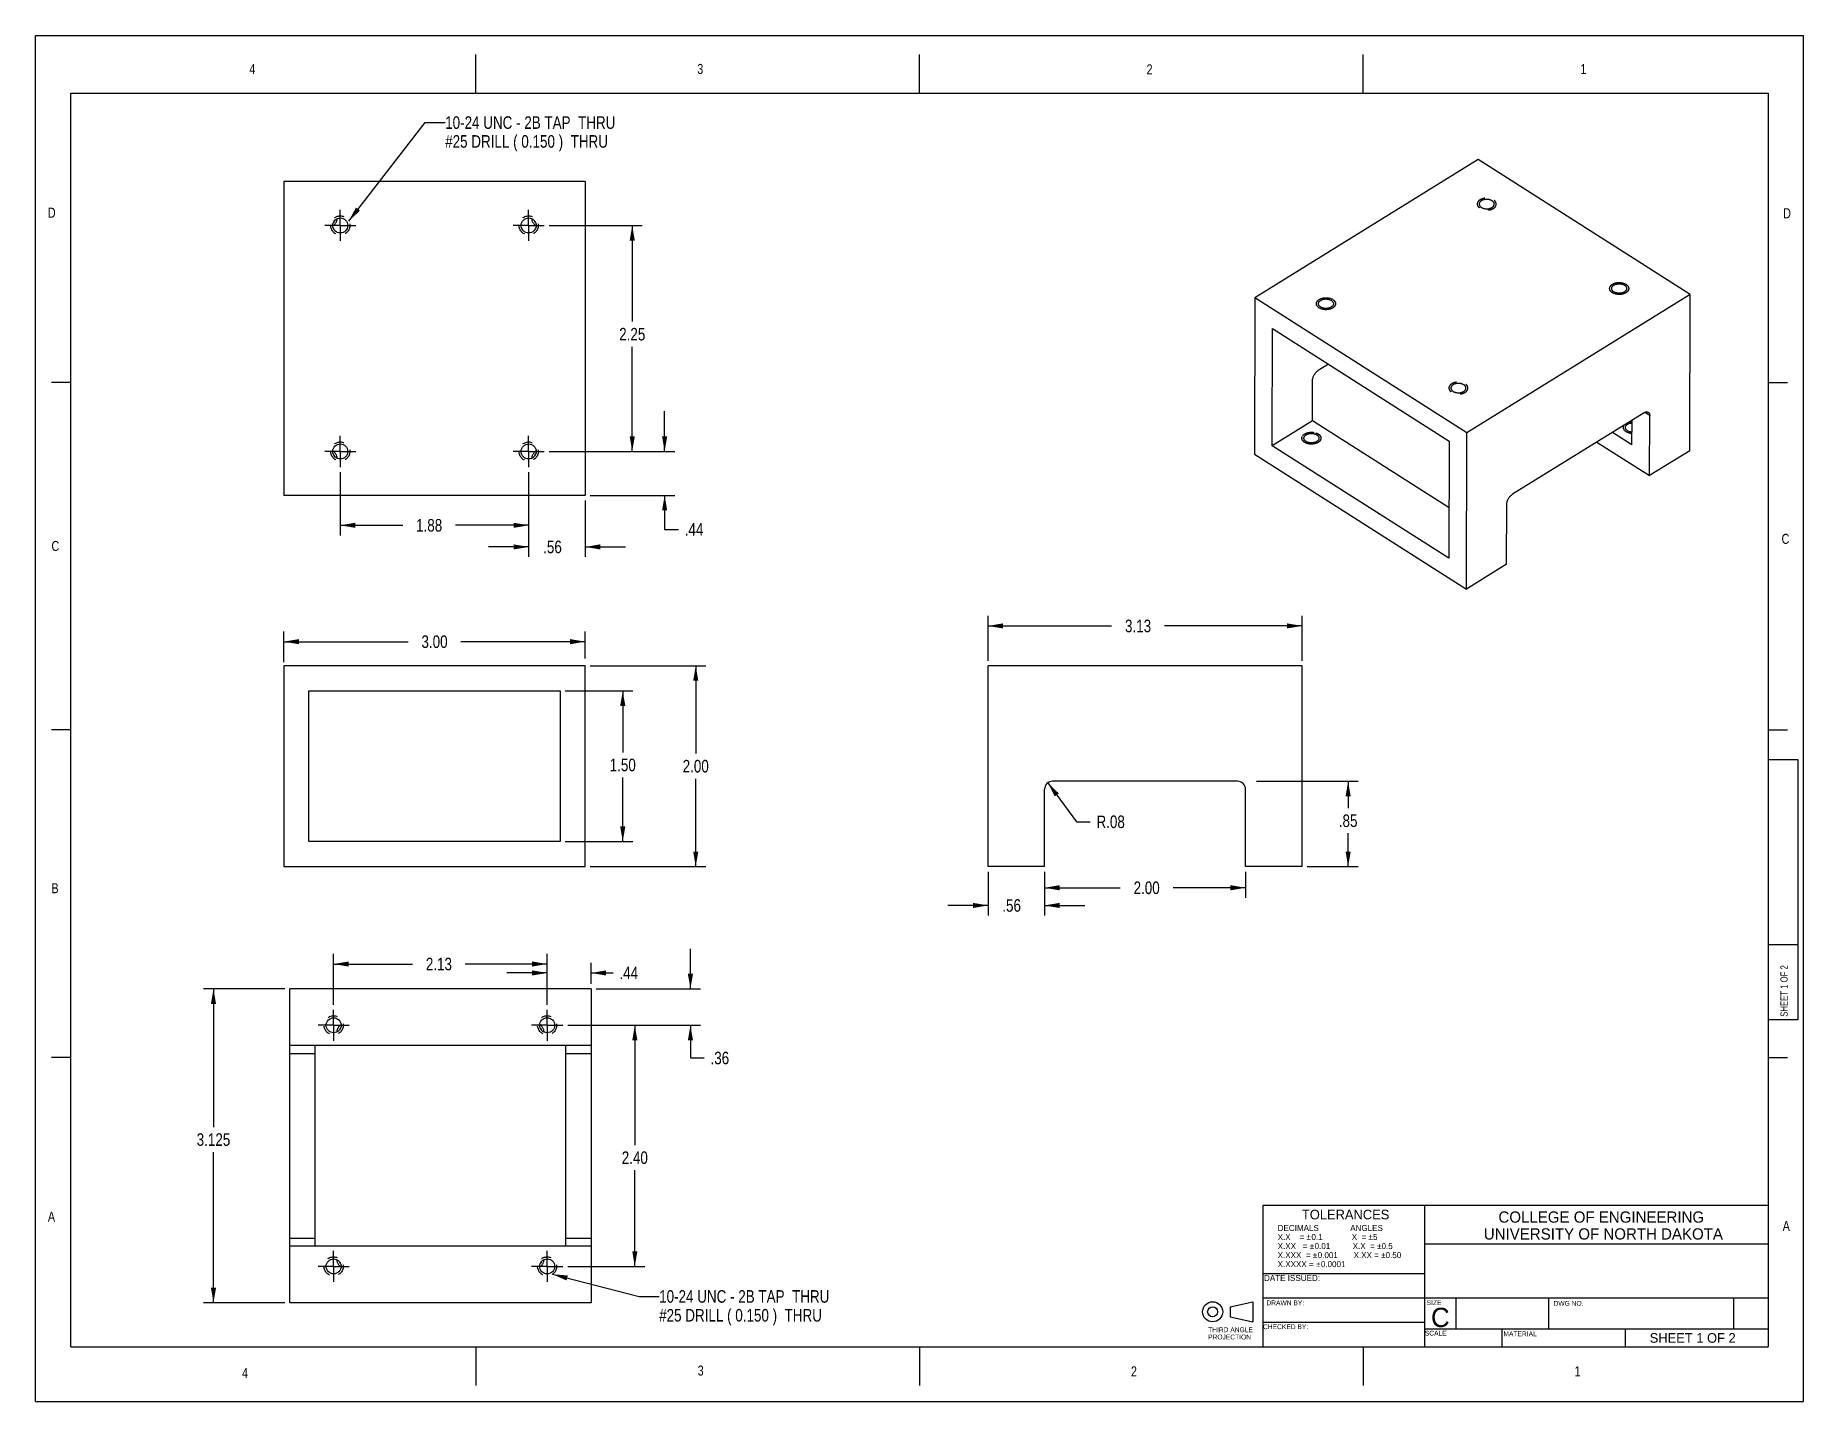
# Model space of a CAD drawing. Header units: inches. Extents: x 0 to 22, y 0 to 17.
import ezdxf

# ---------------------------------------------------------------- set-up
doc = ezdxf.new("R2010")
doc.units = ezdxf.units.IN
doc.header["$LTSCALE"] = 1.21
doc.header["$MEASUREMENT"] = 0
doc.linetypes.add('CENTER', pattern=[0.6, 0.375, -0.075, 0.075, -0.075])
doc.linetypes.add('HIDDEN', pattern=[0.2, 0.1, -0.1])
doc.layers.get('0').update_dxf_attribs({"linetype": 'CONTINUOUS'})
doc.layers.add('02___PRT_ALL_AXES', color=7, linetype='CONTINUOUS')
doc.styles.get("Standard").update_dxf_attribs({"font": 'txt', "width": 0.8})
doc.styles.add('TEXTSTYLE_2', font='bluprntb.ttf')
doc.styles.add('TEXTSTYLE_3', font='bluprnt.ttf')
doc.dimstyles.new('DIMSTYLE_1', dxfattribs={"dimtxt": 0.15625, "dimasz": 0.1875, "dimexe": 0.125, "dimexo": 0.0625, "dimgap": 0.078125, "dimtad": 0, "dimtih": 1, "dimtoh": 1, "dimlfac": 0.8, "dimzin": 4, "dimdsep": 46, "dimtxsty": 'STANDARD', "dimblk": '_FILLED', "dimblk1": '_FILLED', "dimblk2": '_FILLED', "dimcen": 0.09, "dimazin": 1, "dimtfac": 1, "dimtofl": 0, "dimtmove": 0, "dimatfit": 3, "dimldrblk": '_FILLED', "dimfxl": 1, "dimtolj": 1, "dimtzin": 4, "dimarcsym": 0})
doc.dimstyles.new('DIMSTYLE_2', dxfattribs={"dimtxt": 0.15625, "dimasz": 0.1875, "dimexe": 0.125, "dimexo": 0.0625, "dimgap": 0.09, "dimtad": 0, "dimtih": 1, "dimtoh": 1, "dimlfac": 0.8, "dimzin": 4, "dimdsep": 46, "dimtxsty": 'STANDARD', "dimblk": '_FILLED', "dimblk1": '_FILLED', "dimblk2": '_FILLED', "dimcen": 0.09, "dimazin": 1, "dimtfac": 1, "dimtofl": 0, "dimtmove": 0, "dimatfit": 3, "dimldrblk": '_FILLED', "dimfxl": 1, "dimtolj": 1, "dimtzin": 4, "dimarcsym": 0})
doc.dimstyles.new('DIMSTYLE_3', dxfattribs={"dimtxt": 0.15625, "dimasz": 0.1875, "dimexe": 0.125, "dimexo": 0.0625, "dimgap": 0.078125, "dimtad": 0, "dimtih": 1, "dimtoh": 1, "dimdec": 3, "dimlfac": 0.8, "dimzin": 4, "dimdsep": 46, "dimtxsty": 'STANDARD', "dimblk": '_FILLED', "dimblk1": '_FILLED', "dimblk2": '_FILLED', "dimcen": 0.09, "dimazin": 1, "dimtfac": 1, "dimtofl": 0, "dimtmove": 0, "dimatfit": 3, "dimldrblk": '_FILLED', "dimfxl": 1, "dimtolj": 1, "dimtzin": 4, "dimarcsym": 0})
doc.dimstyles.get("Standard").update_dxf_attribs({"dimtxt": 0.15625, "dimasz": 0.1875, "dimexe": 0.125, "dimexo": 0.0625, "dimgap": 0.09, "dimtad": 0, "dimtih": 1, "dimtoh": 1, "dimzin": 4, "dimdsep": 46, "dimtxsty": 'STANDARD', "dimblk": '_FILLED', "dimblk1": '_FILLED', "dimblk2": '_FILLED', "dimcen": 0.09, "dimazin": 1, "dimtp": 0.01, "dimtm": 0.01, "dimtfac": 1, "dimtofl": 0, "dimtmove": 0, "dimatfit": 3, "dimldrblk": '_FILLED', "dimfxl": 1, "dimtolj": 1, "dimtzin": 4, "dimarcsym": 0})

msp = doc.modelspace()

# ---------------------------------------------------------------- texts
at = {"color": 7, "linetype": 'CONTINUOUS', "attachment_point": 1, "line_spacing_factor": 0.9}
for s, insert, char_height, width in [('4', (2.6624, 16.6446), 0.125, 0.1), ('3', (8.2352, 16.6446), 0.125, 0.1), ('2', (13.8248, 16.6394), 0.125, 0.1), ('1', (19.2224, 16.643), 0.125, 0.1), ('10-24 UNC - 2B TAP  THRU \\P#25 DRILL ( 0.150 )  THRU ', (5.0984, 15.9929), 0.15625, 3.25), ('D', (0.1555, 14.8566), 0.125, 0.1), ('D', (21.7454, 14.8489), 0.125, 0.1), ('C', (21.7254, 10.7973), 0.125, 0.1), ('C', (0.2005, 10.7091), 0.125, 0.1), ('B', (0.2, 6.4509), 0.125, 0.1), ('A', (0.1555, 2.3642), 0.125, 0.1), ('A', (21.7397, 2.2494), 0.125, 0.1), ('10-24 UNC - 2B TAP  THRU \\P#25 DRILL ( 0.150 )  THRU ', (7.7606, 1.3871), 0.15625, 3.25), ('3', (8.24, 0.449), 0.125, 0.1), ('2', (13.6304, 0.4394), 0.125, 0.1), ('4', (2.5712, 0.4197), 0.125, 0.1), ('1', (19.1504, 0.4394), 0.125, 0.1)]:
    msp.add_mtext(s, dxfattribs=dict(at, insert=insert, char_height=char_height, width=width))
at = {"color": 7, "linetype": 'CONTINUOUS', "insert": (21.7112, 4.7886), "char_height": 0.09, "width": 0.864, "attachment_point": 1, "rotation": 90, "line_spacing_factor": 0.9}
msp.add_mtext('SHEET 1 OF 2', dxfattribs=at)
at = {"color": 7, "linetype": 'CONTINUOUS', "line_spacing_factor": 0.9}
for s, insert, char_height, width, attachment_point, style in [('TOLERANCES', (15.7577, 2.3879), 0.12, 1.101313, 1, 'TEXTSTYLE_2'), (' COLLEGE OF ENGINEERING\\P  UNIVERSITY OF NORTH DAKOTA', (19.4566, 2.3667), 0.14, 3.327568, 2, 'TEXTSTYLE_2'), ('DECIMALS              ANGLES\\PX.X    = \\fgdt;{\\W1.0;{\\fgdt;`}}\\fBlueprint MT;{\\ftxt;\\W0.0001;\\H0.0001;\\~}{\\ftxt;\\W0.1666666667;\\H0.075; }0.1             X  = \\fgdt;{\\W1.0;{\\fgdt;`}}\\fBlueprint MT;5 \\PX.XX   = \\fgdt;{\\W1.0;{\\fgdt;`}}\\fBlueprint MT;{\\ftxt;\\W0.0001;\\H0.0001;\\~}{\\ftxt;\\W0.1666666667;\\H0.075; }0.01          X.X  = \\fgdt;{\\W1.0;{\\fgdt;`}}\\fBlueprint MT;0.5\\PX.XXX  = \\fgdt;{\\W1.0;{\\fgdt;`}}\\fBlueprint MT;{\\ftxt;\\W0.0001;\\H0.0001;\\~}{\\ftxt;\\W0.1666666667;\\H0.075; }0.001       X.XX = \\fgdt;{\\W1.0;{\\fgdt;`}}\\fBlueprint MT;0.50\\PX.XXXX = \\fgdt;{\\W1.0;{\\fgdt;`}}\\fBlueprint MT;{\\ftxt;\\W0.0001;\\H0.0001;\\~}{\\ftxt;\\W0.1666666667;\\H0.075; }0.0001', (15.456, 2.1983), 0.075, 1.704585, 1, 'TEXTSTYLE_3'), ('DATE ISSUED:', (15.2863, 1.5763), 0.075, 0.712934, 1, 'TEXTSTYLE_2'), ('DRAWN BY:', (15.5511, 1.2588), 0.06, 0.495058, 2, 'TEXTSTYLE_2'), ('SIZE', (17.402, 1.2616), 0.06, 0.162625, 2, 'TEXTSTYLE_3'), ('C', (17.364, 1.1676), 0.24, 0.23444, 1, 'TEXTSTYLE_3'), ('DWG NO.', (19.0746, 1.2522), 0.06, 0.407954, 2, 'TEXTSTYLE_3'), ('THIRD ANGLE\\PPROJECTION', (14.5909, 0.9243), 0.06, 0.557838, 1, 'TEXTSTYLE_3'), ('CHECKED BY:', (15.5549, 0.9622), 0.06, 0.533514, 2, 'TEXTSTYLE_3'), ('SCALE', (17.4229, 0.8818), 0.06, 0.24834, 2, 'TEXTSTYLE_3'), ('MATERIAL', (18.4725, 0.8734), 0.06, 0.401467, 2, 'TEXTSTYLE_3'), ('SHEET 1 OF 2', (20.085, 0.8527), 0.12, 1.026718, 1, 'TEXTSTYLE_3')]:
    msp.add_mtext(s, dxfattribs=dict(at, insert=insert, char_height=char_height, width=width, attachment_point=attachment_point, style=style))

# ---------------------------------------------------------------- blocks, each defined once
blk = doc.blocks.new('_FILLED')
at = {"color": 0, "linetype": 'BYBLOCK'}
blk.add_solid([(0, 0), (-1, 0.17), (-1, -0.17)], dxfattribs=at)
blk = doc.blocks.new('*D0')
at = {"color": 7, "linetype": 'CONTINUOUS'}
for p, q in [((11.853, 9.219), (11.853, 9.777)), ((15.759, 9.219), (15.759, 9.777)), ((11.853, 9.652), (13.39, 9.652)), ((15.759, 9.652), (14.047, 9.652))]:
    blk.add_line(p, q, dxfattribs=at)
at = {"color": 7, "linetype": 'CONTINUOUS', "xscale": 0.1875, "yscale": 0.1875, "zscale": 0.1875, "rotation": 180}
blk.add_blockref('_FILLED', (11.853, 9.652), dxfattribs=at)
at = {"color": 7, "linetype": 'CONTINUOUS', "xscale": 0.1875, "yscale": 0.1875, "zscale": 0.1875}
blk.add_blockref('_FILLED', (15.759, 9.652), dxfattribs=at)
at = {"color": 7, "linetype": 'CONTINUOUS', "insert": (13.719, 9.73), "char_height": 0.1562, "width": 0.5, "attachment_point": 2, "line_spacing_factor": 0.9}
blk.add_mtext('3.13', dxfattribs=at)
blk = doc.blocks.new('*D1')
at = {"color": 7, "linetype": 'CONTINUOUS'}
for p, q in [((6.903, 9.157), (8.341, 9.157)), ((8.216, 9.157), (8.216, 8.063)), ((8.216, 6.657), (8.216, 7.751)), ((6.903, 6.657), (8.341, 6.657))]:
    blk.add_line(p, q, dxfattribs=at)
at = {"color": 7, "linetype": 'CONTINUOUS', "xscale": 0.1875, "yscale": 0.1875, "zscale": 0.1875}
for p, rotation in [((8.216, 9.157), 90), ((8.216, 6.657), 270)]:
    blk.add_blockref('_FILLED', p, dxfattribs=dict(at, rotation=rotation))
at = {"color": 7, "linetype": 'CONTINUOUS', "insert": (8.216, 7.985), "char_height": 0.1562, "width": 0.5, "attachment_point": 2, "line_spacing_factor": 0.9}
blk.add_mtext('2.00', dxfattribs=at)
blk = doc.blocks.new('*D2')
at = {"color": 7, "linetype": 'CONTINUOUS'}
for p, q in [((6.591, 8.844), (7.433, 8.844)), ((7.308, 8.844), (7.308, 8.078)), ((7.308, 6.969), (7.308, 7.766)), ((6.591, 6.969), (7.433, 6.969))]:
    blk.add_line(p, q, dxfattribs=at)
at = {"color": 7, "linetype": 'CONTINUOUS', "xscale": 0.1875, "yscale": 0.1875, "zscale": 0.1875}
for p, rotation in [((7.308, 8.844), 90), ((7.308, 6.969), 270)]:
    blk.add_blockref('_FILLED', p, dxfattribs=dict(at, rotation=rotation))
at = {"color": 7, "linetype": 'CONTINUOUS', "insert": (7.308, 8), "char_height": 0.1562, "width": 0.5, "attachment_point": 2, "line_spacing_factor": 0.9}
blk.add_mtext('1.50', dxfattribs=at)
blk = doc.blocks.new('*D3')
at = {"color": 7, "linetype": 'CONTINUOUS'}
for p, q in [((3.091, 9.2), (3.091, 9.581)), ((6.841, 9.247), (6.841, 9.581)), ((3.091, 9.456), (4.637, 9.456)), ((6.841, 9.456), (5.294, 9.456))]:
    blk.add_line(p, q, dxfattribs=at)
at = {"color": 7, "linetype": 'CONTINUOUS', "xscale": 0.1875, "yscale": 0.1875, "zscale": 0.1875, "rotation": 180}
blk.add_blockref('_FILLED', (3.091, 9.456), dxfattribs=at)
at = {"color": 7, "linetype": 'CONTINUOUS', "xscale": 0.1875, "yscale": 0.1875, "zscale": 0.1875}
blk.add_blockref('_FILLED', (6.841, 9.456), dxfattribs=at)
at = {"color": 7, "linetype": 'CONTINUOUS', "insert": (4.966, 9.534), "char_height": 0.1562, "width": 0.5, "attachment_point": 2, "line_spacing_factor": 0.9}
blk.add_mtext('3.00', dxfattribs=at)
blk = doc.blocks.new('*D4')
at = {"color": 7, "linetype": 'CONTINUOUS'}
for p, q in [((12.556, 6.594), (12.556, 6.269)), ((12.556, 6.394), (13.498, 6.394)), ((15.056, 6.394), (14.154, 6.394)), ((15.056, 6.594), (15.056, 6.269))]:
    blk.add_line(p, q, dxfattribs=at)
at = {"color": 7, "linetype": 'CONTINUOUS', "xscale": 0.1875, "yscale": 0.1875, "zscale": 0.1875, "rotation": 180}
blk.add_blockref('_FILLED', (12.556, 6.394), dxfattribs=at)
at = {"color": 7, "linetype": 'CONTINUOUS', "xscale": 0.1875, "yscale": 0.1875, "zscale": 0.1875}
blk.add_blockref('_FILLED', (15.056, 6.394), dxfattribs=at)
at = {"color": 7, "linetype": 'CONTINUOUS', "insert": (13.826, 6.472), "char_height": 0.1562, "width": 0.5, "attachment_point": 2, "line_spacing_factor": 0.9}
blk.add_mtext('2.00', dxfattribs=at)
blk = doc.blocks.new('*D5')
at = {"color": 7, "linetype": 'CONTINUOUS'}
for p, q in [((12.597, 7.7), (12.952, 7.215)), ((12.952, 7.215), (13.124, 7.215))]:
    blk.add_line(p, q, dxfattribs=at)
at = {"color": 7, "linetype": 'CONTINUOUS', "xscale": 0.1875, "yscale": 0.1875, "zscale": 0.1875, "rotation": 126.167531704}
blk.add_blockref('_FILLED', (12.597, 7.7), dxfattribs=at)
at = {"color": 7, "linetype": 'CONTINUOUS', "insert": (13.202, 7.293), "char_height": 0.1562, "width": 0.5, "attachment_point": 1, "line_spacing_factor": 0.9}
blk.add_mtext('R.08', dxfattribs=at)
blk = doc.blocks.new('*D6')
at = {"color": 7, "linetype": 'CONTINUOUS'}
for p, q in [((15.191, 7.719), (16.458, 7.719)), ((16.333, 7.719), (16.333, 7.385)), ((16.333, 6.657), (16.333, 7.072)), ((15.822, 6.657), (16.458, 6.657))]:
    blk.add_line(p, q, dxfattribs=at)
at = {"color": 7, "linetype": 'CONTINUOUS', "xscale": 0.1875, "yscale": 0.1875, "zscale": 0.1875}
for p, rotation in [((16.333, 7.719), 90), ((16.333, 6.657), 270)]:
    blk.add_blockref('_FILLED', p, dxfattribs=dict(at, rotation=rotation))
at = {"color": 7, "linetype": 'CONTINUOUS', "insert": (16.333, 7.306), "char_height": 0.1562, "width": 0.375, "attachment_point": 2, "line_spacing_factor": 0.9}
blk.add_mtext('.85', dxfattribs=at)
blk = doc.blocks.new('*D7')
at = {"color": 7, "linetype": 'CONTINUOUS'}
for p, q in [((6.393, 14.635), (7.551, 14.635)), ((7.426, 14.635), (7.426, 13.438)), ((7.426, 11.822), (7.426, 13.125)), ((6.393, 11.822), (7.551, 11.822))]:
    blk.add_line(p, q, dxfattribs=at)
at = {"color": 7, "linetype": 'CONTINUOUS', "xscale": 0.1875, "yscale": 0.1875, "zscale": 0.1875}
for p, rotation in [((7.426, 14.635), 90), ((7.426, 11.822), 270)]:
    blk.add_blockref('_FILLED', p, dxfattribs=dict(at, rotation=rotation))
at = {"color": 7, "linetype": 'CONTINUOUS', "insert": (7.426, 13.36), "char_height": 0.1562, "width": 0.5, "attachment_point": 2, "line_spacing_factor": 0.9}
blk.add_mtext('2.25', dxfattribs=at)
blk = doc.blocks.new('*D8')
at = {"color": 7, "linetype": 'CONTINUOUS'}
for p, q in [((3.794, 11.567), (3.794, 10.779)), ((6.137, 11.567), (6.137, 10.779)), ((3.794, 10.904), (4.571, 10.904)), ((6.137, 10.904), (5.227, 10.904))]:
    blk.add_line(p, q, dxfattribs=at)
at = {"color": 7, "linetype": 'CONTINUOUS', "xscale": 0.1875, "yscale": 0.1875, "zscale": 0.1875, "rotation": 180}
blk.add_blockref('_FILLED', (3.794, 10.904), dxfattribs=at)
at = {"color": 7, "linetype": 'CONTINUOUS', "xscale": 0.1875, "yscale": 0.1875, "zscale": 0.1875}
blk.add_blockref('_FILLED', (6.137, 10.904), dxfattribs=at)
at = {"color": 7, "linetype": 'CONTINUOUS', "insert": (4.899, 10.982), "char_height": 0.1562, "width": 0.5, "attachment_point": 2, "line_spacing_factor": 0.9}
blk.add_mtext('1.88', dxfattribs=at)
blk = doc.blocks.new('*D9')
at = {"color": 7, "linetype": 'CONTINUOUS'}
for p, q in [((6.137, 11.567), (6.137, 10.51)), ((6.841, 11.213), (6.841, 10.51)), ((6.137, 10.635), (5.637, 10.635)), ((6.841, 10.635), (7.341, 10.635))]:
    blk.add_line(p, q, dxfattribs=at)
at = {"color": 7, "linetype": 'CONTINUOUS', "xscale": 0.1875, "yscale": 0.1875, "zscale": 0.1875}
blk.add_blockref('_FILLED', (6.137, 10.635), dxfattribs=at)
at = {"color": 7, "linetype": 'CONTINUOUS', "xscale": 0.1875, "yscale": 0.1875, "zscale": 0.1875, "rotation": 180}
blk.add_blockref('_FILLED', (6.841, 10.635), dxfattribs=at)
at = {"color": 7, "linetype": 'CONTINUOUS', "insert": (6.434, 10.713), "char_height": 0.1562, "width": 0.375, "attachment_point": 2, "line_spacing_factor": 0.9}
blk.add_mtext('.56', dxfattribs=at)
blk = doc.blocks.new('*D10')
at = {"color": 7, "linetype": 'CONTINUOUS'}
for p, q in [((7.829, 11.822), (7.829, 12.322)), ((6.393, 11.822), (7.954, 11.822)), ((6.903, 11.276), (7.954, 11.276)), ((7.829, 11.276), (7.829, 10.853)), ((7.829, 10.853), (8.001, 10.853))]:
    blk.add_line(p, q, dxfattribs=at)
at = {"color": 7, "linetype": 'CONTINUOUS', "xscale": 0.1875, "yscale": 0.1875, "zscale": 0.1875}
for p, rotation in [((7.829, 11.822), 270), ((7.829, 11.276), 90)]:
    blk.add_blockref('_FILLED', p, dxfattribs=dict(at, rotation=rotation))
at = {"color": 7, "linetype": 'CONTINUOUS', "insert": (8.079, 10.931), "char_height": 0.1562, "width": 0.375, "attachment_point": 1, "line_spacing_factor": 0.9}
blk.add_mtext('.44', dxfattribs=at)
blk = doc.blocks.new('*D11')
at = {"color": 7, "linetype": 'CONTINUOUS'}
for p, q in [((6.623, 4.683), (7.583, 4.683)), ((7.458, 4.683), (7.458, 3.192)), ((7.458, 1.683), (7.458, 2.88)), ((6.623, 1.683), (7.583, 1.683))]:
    blk.add_line(p, q, dxfattribs=at)
at = {"color": 7, "linetype": 'CONTINUOUS', "xscale": 0.1875, "yscale": 0.1875, "zscale": 0.1875}
for p, rotation in [((7.458, 4.683), 90), ((7.458, 1.683), 270)]:
    blk.add_blockref('_FILLED', p, dxfattribs=dict(at, rotation=rotation))
at = {"color": 7, "linetype": 'CONTINUOUS', "insert": (7.458, 3.114), "char_height": 0.1562, "width": 0.5, "attachment_point": 2, "line_spacing_factor": 0.9}
blk.add_mtext('2.40', dxfattribs=at)
blk = doc.blocks.new('*D12')
at = {"color": 7, "linetype": 'CONTINUOUS'}
for p, q in [((3.711, 4.939), (3.711, 5.57)), ((6.367, 4.939), (6.367, 5.57)), ((3.711, 5.445), (4.693, 5.445)), ((6.367, 5.445), (5.349, 5.445))]:
    blk.add_line(p, q, dxfattribs=at)
at = {"color": 7, "linetype": 'CONTINUOUS', "xscale": 0.1875, "yscale": 0.1875, "zscale": 0.1875, "rotation": 180}
blk.add_blockref('_FILLED', (3.711, 5.445), dxfattribs=at)
at = {"color": 7, "linetype": 'CONTINUOUS', "xscale": 0.1875, "yscale": 0.1875, "zscale": 0.1875}
blk.add_blockref('_FILLED', (6.367, 5.445), dxfattribs=at)
at = {"color": 7, "linetype": 'CONTINUOUS', "insert": (5.021, 5.523), "char_height": 0.1562, "width": 0.5, "attachment_point": 2, "line_spacing_factor": 0.9}
blk.add_mtext('2.13', dxfattribs=at)
blk = doc.blocks.new('*D13')
at = {"color": 7, "linetype": 'CONTINUOUS'}
for p, q in [((6.367, 5.334), (5.867, 5.334)), ((6.367, 4.939), (6.367, 5.459)), ((6.914, 5.198), (6.914, 5.459)), ((6.914, 5.334), (7.189, 5.334))]:
    blk.add_line(p, q, dxfattribs=at)
at = {"color": 7, "linetype": 'CONTINUOUS', "xscale": 0.1875, "yscale": 0.1875, "zscale": 0.1875}
blk.add_blockref('_FILLED', (6.367, 5.334), dxfattribs=at)
at = {"color": 7, "linetype": 'CONTINUOUS', "xscale": 0.1875, "yscale": 0.1875, "zscale": 0.1875, "rotation": 180}
blk.add_blockref('_FILLED', (6.914, 5.334), dxfattribs=at)
at = {"color": 7, "linetype": 'CONTINUOUS', "insert": (7.267, 5.413), "char_height": 0.1562, "width": 0.375, "attachment_point": 1, "line_spacing_factor": 0.9}
blk.add_mtext('.44', dxfattribs=at)
blk = doc.blocks.new('*D14')
at = {"color": 7, "linetype": 'CONTINUOUS'}
for p, q in [((8.15, 5.136), (8.15, 5.636)), ((6.977, 5.136), (8.275, 5.136)), ((6.623, 4.683), (8.275, 4.683)), ((8.15, 4.683), (8.15, 4.276)), ((8.15, 4.276), (8.322, 4.276))]:
    blk.add_line(p, q, dxfattribs=at)
at = {"color": 7, "linetype": 'CONTINUOUS', "xscale": 0.1875, "yscale": 0.1875, "zscale": 0.1875}
for p, rotation in [((8.15, 5.136), 270), ((8.15, 4.683), 90)]:
    blk.add_blockref('_FILLED', p, dxfattribs=dict(at, rotation=rotation))
at = {"color": 7, "linetype": 'CONTINUOUS', "insert": (8.4, 4.354), "char_height": 0.1562, "width": 0.375, "attachment_point": 1, "line_spacing_factor": 0.9}
blk.add_mtext('.36', dxfattribs=at)
blk = doc.blocks.new('*D15')
at = {"color": 7, "linetype": 'CONTINUOUS'}
for p, q in [((11.853, 6.594), (11.853, 6.049)), ((12.556, 6.594), (12.556, 6.049)), ((11.853, 6.174), (11.353, 6.174)), ((12.556, 6.174), (13.056, 6.174))]:
    blk.add_line(p, q, dxfattribs=at)
at = {"color": 7, "linetype": 'CONTINUOUS', "xscale": 0.1875, "yscale": 0.1875, "zscale": 0.1875}
blk.add_blockref('_FILLED', (11.853, 6.174), dxfattribs=at)
at = {"color": 7, "linetype": 'CONTINUOUS', "xscale": 0.1875, "yscale": 0.1875, "zscale": 0.1875, "rotation": 180}
blk.add_blockref('_FILLED', (12.556, 6.174), dxfattribs=at)
at = {"color": 7, "linetype": 'CONTINUOUS', "insert": (12.146, 6.252), "char_height": 0.1562, "width": 0.375, "attachment_point": 2, "line_spacing_factor": 0.9}
blk.add_mtext('.56', dxfattribs=at)
blk = doc.blocks.new('*D16')
at = {"color": 7, "linetype": 'CONTINUOUS'}
for p, q in [((3.102, 5.136), (2.091, 5.136)), ((2.216, 5.136), (2.216, 3.417)), ((2.216, 1.23), (2.216, 3.105)), ((3.102, 1.23), (2.091, 1.23))]:
    blk.add_line(p, q, dxfattribs=at)
at = {"color": 7, "linetype": 'CONTINUOUS', "xscale": 0.1875, "yscale": 0.1875, "zscale": 0.1875}
for p, rotation in [((2.216, 5.136), 90), ((2.216, 1.23), 270)]:
    blk.add_blockref('_FILLED', p, dxfattribs=dict(at, rotation=rotation))
at = {"color": 7, "linetype": 'CONTINUOUS', "insert": (2.216, 3.339), "char_height": 0.1562, "width": 0.625, "attachment_point": 2, "line_spacing_factor": 0.9}
blk.add_mtext('3.125', dxfattribs=at)

# ---------------------------------------------------------------- dimensions: what is measured, and where the dimension line sits
at = {"color": 7, "linetype": 'CONTINUOUS'}
for base, p1, p2, angle, dimstyle, picture, middle in [((7.4262, 14.6349), (6.3309, 11.8224), (6.3309, 14.6349), 90, 'DIMSTYLE_1', '*D7', (7.4301, 13.2816)), ((7.8288, 11.2756), (6.3309, 11.8224), (6.8406, 11.2756), 270, 'DIMSTYLE_1', '*D10', (8.2819, 10.8531)), ((11.8532474368, 9.6523469549), (15.7594974368, 9.1569667849), (11.8532474368, 9.1569667849), 180, 'DIMSTYLE_1', '*D0', (13.7224865723, 9.6523470154)), ((8.216, 9.157), (6.8406, 6.657), (6.8406, 9.157), 90, 'DIMSTYLE_1', '*D1', (8.216, 7.907)), ((7.3078, 6.9695), (6.5281, 8.8445), (6.5281, 6.9695), 270, 'DIMSTYLE_1', '*D2', (7.3235, 7.9218)), ((16.3333, 7.7195), (15.7595, 6.657), (15.1289, 7.7195), 90, 'DIMSTYLE_1', '*D6', (16.3489, 7.2283)), ((8.1498, 5.136), (6.5608, 4.6829), (6.9143, 5.136), 90, 'DIMSTYLE_1', '*D14', (8.599, 4.2759)), ((6.3674, 5.3345), (6.9143, 5.136), (6.3674, 4.8763), 180, 'DIMSTYLE_1', '*D13', (7.4699, 5.3345)), ((2.2156, 1.2297), (3.1643, 5.136), (3.1643, 1.2297), 270, 'DIMSTYLE_3', '*D16', (2.2195, 3.2608)), ((7.4582, 1.6829), (6.5608, 4.6829), (6.5608, 1.6829), 270, 'DIMSTYLE_1', '*D11', (7.4582, 3.0359))]:
    dim = msp.add_linear_dim(base=base, p1=p1, p2=p2, angle=angle, dimstyle=dimstyle, dxfattribs=at)
    dim.commit()
    dim.dimension.update_dxf_attribs({"geometry": picture, "text_midpoint": middle, "dimtype": 160})
for base, p1, p2, picture, middle in [((6.1374, 10.9041), (3.7937, 11.629), (6.1374, 11.629), '*D8', (4.9182, 10.9041)), ((6.8406, 10.635), (6.1374, 11.629), (6.8406, 11.2756), '*D9', (6.4458, 10.635)), ((6.8406, 9.4556), (3.0906, 9.1377), (6.8406, 9.1849), '*D3', (4.9656, 9.4556)), ((12.5564, 6.1739), (11.8532, 6.657), (12.5564, 6.657), '*D15', (12.1578, 6.1739)), ((15.0564, 6.394), (12.5564, 6.657), (15.0564, 6.657), '*D4', (13.8258, 6.394)), ((6.3674078516, 5.4453250824), (3.7111578516, 4.8763005371), (6.3674078516, 4.8763005371), '*D12', (5.0246127167, 5.4453250427))]:
    dim = msp.add_linear_dim(base=base, p1=p1, p2=p2, dimstyle='DIMSTYLE_1', dxfattribs=at)
    dim.commit()
    dim.dimension.update_dxf_attribs({"geometry": picture, "text_midpoint": middle, "dimtype": 160})
dim = msp.add_radius_dim(center=(12.6564, 7.6195), mpoint=(12.5974, 7.7002), text='R<>', dimstyle='DIMSTYLE_2', override={"dimpost": '<>'}, dxfattribs=at)
dim.commit()
dim.dimension.update_dxf_attribs({"geometry": '*D5', "text_midpoint": (13.4522, 7.2148), "dimtype": 164})

# ---------------------------------------------------------------- linework, layer by layer
at = {"color": 7, "linetype": 'CONTINUOUS'}
for p, q in [((0, 0), (0, 17)), ((0, 17), (22, 17)), ((22, 0), (22, 17)), ((5.48, 16.28), (5.48, 16.76)), ((11, 16.28), (11, 16.76)), ((16.52, 16.28), (16.52, 16.76)), ((0.44, 0.68), (0.44, 16.28)), ((0.44, 16.28), (21.56, 16.28)), ((21.56, 16.28), (21.56, 0.68)), ((17.9516, 15.4561), (15.1739, 13.7352)), ((20.5882, 13.7765), (17.9516, 15.4561)), ((3.0906, 15.1818), (3.0906, 11.2756)), ((6.8406, 15.1818), (3.0906, 15.1818)), ((6.8406, 15.1818), (6.8406, 11.2756)), ((15.1739, 13.7352), (15.1687, 11.7902)), ((17.8105, 12.0555), (15.1739, 13.7352)), ((20.5882, 13.7765), (17.8105, 12.0555)), ((20.583, 11.8315), (20.5882, 13.7765)), ((15.389, 11.8933), (15.393, 13.3521)), ((15.393, 13.3521), (17.5901, 11.9523)), ((16.0883, 12.9091), (15.9617, 12.8307)), ((0.44, 12.68), (0.2, 12.68)), ((15.889, 12.2031), (15.8904, 12.7088)), ((21.56, 12.68), (21.8, 12.68)), ((15.889, 12.2031), (15.389, 11.8933)), ((17.5879, 11.1208), (15.889, 12.2031)), ((20.0141, 12.3043), (18.3786, 11.2909)), ((19.8639, 11.9048), (19.8648, 12.2117)), ((20.085, 12.2705), (20.0244, 12.3091)), ((20.083, 11.5217), (20.085, 12.2705)), ((17.5862, 10.4936), (15.389, 11.8933)), ((17.5901, 11.9523), (17.5862, 10.4936)), ((17.8053, 10.1105), (17.8105, 12.0555)), ((19.4263, 11.9401), (20.083, 11.5217)), ((19.8639, 11.9048), (19.6201, 12.0601)), ((15.1687, 11.7902), (17.8053, 10.1105)), ((20.583, 11.8315), (20.083, 11.5217)), ((6.8406, 11.2756), (3.0906, 11.2756)), ((18.3052, 10.4203), (18.3073, 11.1691)), ((18.3052, 10.4203), (17.8053, 10.1105)), ((3.0906, 9.157), (3.0906, 6.657)), ((6.8406, 9.157), (3.0906, 9.157)), ((6.8406, 6.657), (6.8406, 9.157)), ((11.8532, 6.657), (11.8532, 9.157)), ((15.7595, 9.157), (11.8532, 9.157)), ((15.7595, 6.657), (15.7595, 9.157)), ((3.4031, 6.9695), (3.4031, 8.8445)), ((3.4031, 8.8445), (6.5281, 8.8445)), ((6.5281, 8.8445), (6.5281, 6.9695)), ((0.44, 8.36), (0.2, 8.36)), ((21.56, 8.36), (21.8, 8.36)), ((21.56, 7.9908), (21.9272, 7.9908)), ((21.9272, 7.9908), (21.9272, 4.7517)), ((14.9564, 7.7195), (12.6564, 7.7195)), ((12.5564, 6.657), (12.5564, 7.6195)), ((15.0564, 6.657), (15.0564, 7.6195)), ((6.5281, 6.9695), (3.4031, 6.9695)), ((3.0906, 6.657), (6.8406, 6.657)), ((12.5564, 6.657), (11.8532, 6.657)), ((15.7595, 6.657), (15.0564, 6.657)), ((21.56, 5.6862), (21.9272, 5.6862)), ((3.1643, 1.2297), (3.1643, 5.136)), ((6.9143, 5.136), (3.1643, 5.136)), ((6.9143, 5.136), (6.9143, 1.2297)), ((21.9272, 4.7517), (21.56, 4.7517)), ((6.9143, 4.4329), (3.1643, 4.4329)), ((3.4768, 4.4329), (3.4768, 1.9329)), ((6.6018, 1.9329), (6.6018, 4.4329)), ((0.44, 4.28), (0.2, 4.28)), ((3.1643, 4.3329), (3.4768, 4.3329)), ((6.6018, 4.3329), (6.9143, 4.3329)), ((21.56, 4.28), (21.8, 4.28)), ((21.56, 2.4387), (15.272, 2.4387)), ((15.272, 2.4387), (15.272, 0.68)), ((17.288, 0.68), (17.288, 2.4387)), ((3.1643, 2.0329), (3.4768, 2.0329)), ((6.6018, 2.0329), (6.9143, 2.0329)), ((6.9143, 1.9329), (3.1643, 1.9329)), ((21.56, 1.9587), (17.288, 1.9587)), ((17.288, 1.5901), (15.272, 1.5901)), ((6.9143, 1.2297), (3.1643, 1.2297)), ((14.8658, 1.1806), (15.147, 1.2431)), ((14.8658, 1.1806), (14.8658, 1.0556)), ((15.147, 1.2431), (15.147, 0.9931)), ((21.56, 1.2867), (15.272, 1.2867)), ((17.672, 1.2867), (17.672, 0.9027)), ((18.824, 1.2867), (18.824, 0.9027)), ((21.128, 1.2867), (21.128, 0.9027)), ((14.8658, 1.0556), (15.147, 0.9931)), ((17.288, 0.9834), (15.272, 0.9834)), ((21.56, 0.9027), (17.288, 0.9027)), ((18.248, 0.68), (18.248, 0.9027)), ((19.784, 0.68), (19.784, 0.9027)), ((0.44, 0.68), (21.56, 0.68)), ((5.48, 0.68), (5.48, 0.2)), ((11, 0.68), (11, 0.2)), ((16.52, 0.68), (16.52, 0.2)), ((0, 0), (22, 0))]:
    msp.add_line(p, q, dxfattribs=at)
for radius in [0.125, 0.0625]:
    msp.add_circle((14.647, 1.1181), radius, dxfattribs=at)
for centre, start, end in [((12.6564, 7.6195), 90, 180), ((14.9564, 7.6195), 0, 90)]:
    msp.add_arc(centre, 0.1, start, end, dxfattribs=at)
for points, knots in [([(15.8904, 12.7088), (15.8904, 12.7114), (15.8907, 12.7168), (15.8921, 12.7279), (15.8956, 12.7424), (15.9023, 12.7598), (15.9111, 12.7769), (15.9218, 12.7932), (15.934, 12.8079), (15.9452, 12.8187), (15.9546, 12.826), (15.9593, 12.8292), (15.9617, 12.8307)], [0, 0, 0, 0, 0.0535783, 0.1100346, 0.2302943, 0.358298, 0.4910431, 0.6250303, 0.7566637, 0.8826597, 0.9426171, 1, 1, 1, 1]), ([(20.0141, 12.3043), (20.0166, 12.3058), (20.0215, 12.3085), (20.029, 12.3119), (20.0363, 12.3143), (20.0434, 12.3157), (20.0501, 12.316), (20.0565, 12.3154), (20.0624, 12.3137), (20.066, 12.3118), (20.0676, 12.3108)], [0, 0, 0, 0, 0.152797, 0.2971422, 0.4325019, 0.5590072, 0.6774505, 0.7891255, 0.8958754, 1, 1, 1, 1]), ([(20.0676, 12.3108), (20.069, 12.3099), (20.0717, 12.3079), (20.0752, 12.3042), (20.0782, 12.2999), (20.0816, 12.2932), (20.0838, 12.2855), (20.0848, 12.2772), (20.085, 12.2728), (20.085, 12.2705)], [0, 0, 0, 0, 0.1084707, 0.2188733, 0.3329964, 0.4523708, 0.7109322, 0.8516931, 1, 1, 1, 1]), ([(18.3073, 11.1691), (18.3073, 11.1717), (18.3075, 11.1771), (18.309, 11.1882), (18.3125, 11.2027), (18.3191, 11.2201), (18.328, 11.2372), (18.3387, 11.2535), (18.3509, 11.2682), (18.3621, 11.2789), (18.3715, 11.2863), (18.3762, 11.2895), (18.3786, 11.2909)], [0, 0, 0, 0, 0.0535783, 0.1100346, 0.2302943, 0.358298, 0.4910431, 0.6250303, 0.7566637, 0.8826597, 0.9426171, 1, 1, 1, 1])]:
    msp.add_open_spline(points, degree=3, knots=knots, dxfattribs=at)
at = {"layer": '02___PRT_ALL_AXES', "color": 7, "linetype": 'CENTER'}
for p, q in [((3.7937, 14.6349), (3.7937, 14.8284)), ((6.1374, 14.6349), (6.1374, 14.8284)), ((3.7937, 14.6349), (3.6002, 14.6349)), ((3.7937, 14.6349), (3.7937, 14.4415)), ((3.7937, 14.6349), (3.9871, 14.6349)), ((6.1374, 14.6349), (5.944, 14.6349)), ((6.1374, 14.6349), (6.1374, 14.4415)), ((6.1374, 14.6349), (6.3309, 14.6349)), ((3.7937, 11.8224), (3.7937, 12.0159)), ((6.1374, 11.8224), (6.1374, 12.0159)), ((3.7937, 11.8224), (3.6002, 11.8224)), ((3.7937, 11.8224), (3.9871, 11.8224)), ((3.7937, 11.8224), (3.7937, 11.629)), ((6.1374, 11.8224), (5.944, 11.8224)), ((6.1374, 11.8224), (6.3309, 11.8224)), ((6.1374, 11.8224), (6.1374, 11.629)), ((3.7112, 4.6829), (3.7112, 4.8763)), ((6.3674, 4.6829), (6.3674, 4.8763)), ((3.7112, 4.6829), (3.5177, 4.6829)), ((3.7112, 4.6829), (3.7112, 4.4894)), ((3.7112, 4.6829), (3.9046, 4.6829)), ((6.3674, 4.6829), (6.174, 4.6829)), ((6.3674, 4.6829), (6.3674, 4.4894)), ((6.3674, 4.6829), (6.5608, 4.6829)), ((3.7112, 1.6829), (3.7112, 1.8763)), ((6.3674, 1.6829), (6.3674, 1.8763)), ((3.7112, 1.6829), (3.5177, 1.6829)), ((3.7112, 1.6829), (3.9046, 1.6829)), ((3.7112, 1.6829), (3.7112, 1.4894)), ((6.3674, 1.6829), (6.174, 1.6829)), ((6.3674, 1.6829), (6.5608, 1.6829)), ((6.3674, 1.6829), (6.3674, 1.4894))]:
    msp.add_line(p, q, dxfattribs=at)
at = {"layer": '02___PRT_ALL_AXES', "color": 8, "linetype": 'HIDDEN'}
for p, q in [((19.5893, 13.8673), (19.5919, 13.8734)), ((19.5919, 13.8734), (19.5935, 13.8763)), ((19.5935, 13.8763), (19.5973, 13.8821)), ((19.5973, 13.8821), (19.5995, 13.8849)), ((19.6101, 13.8954), (19.6131, 13.8979)), ((19.6945, 13.9248), (19.6994, 13.925)), ((19.8049, 13.8906), (19.8075, 13.8879)), ((15.939, 13.6688), (15.9396, 13.6719)), ((15.9398, 13.6501), (15.9391, 13.6532)), ((15.9414, 13.678), (15.9441, 13.6841)), ((15.9444, 13.6379), (15.9417, 13.644)), ((15.9593, 13.7036), (15.9622, 13.7061)), ((15.9622, 13.7061), (15.9653, 13.7086)), ((15.9653, 13.7086), (15.9719, 13.7132)), ((15.9719, 13.7132), (15.9737, 13.7143)), ((15.9737, 13.7143), (15.9755, 13.7154)), ((15.9755, 13.7154), (15.9791, 13.7175)), ((15.9791, 13.7175), (15.983, 13.7195)), ((15.983, 13.7195), (15.9869, 13.7214)), ((15.9869, 13.7214), (15.9952, 13.7249)), ((15.9952, 13.7249), (15.9995, 13.7265)), ((15.9995, 13.7265), (16.0083, 13.7292)), ((16.0083, 13.7292), (16.0176, 13.7316)), ((16.0176, 13.7316), (16.0271, 13.7334)), ((16.0467, 13.7355), (16.0566, 13.7358)), ((16.0566, 13.7358), (16.0665, 13.7355)), ((16.0665, 13.7355), (16.0764, 13.7347)), ((16.0764, 13.7347), (16.0813, 13.7342)), ((16.0813, 13.7342), (16.0861, 13.7335)), ((16.0861, 13.7335), (16.0909, 13.7326)), ((16.1095, 13.7281), (16.1182, 13.7251)), ((16.1182, 13.7251), (16.1224, 13.7234)), ((16.1224, 13.7234), (16.1305, 13.7197)), ((16.1305, 13.7197), (16.138, 13.7157)), ((16.138, 13.7157), (16.1416, 13.7135)), ((16.1416, 13.7135), (16.145, 13.7112)), ((16.145, 13.7112), (16.1514, 13.7064)), ((16.1514, 13.7064), (16.1543, 13.7039)), ((16.1543, 13.7039), (16.1571, 13.7013)), ((16.1729, 13.6443), (16.1703, 13.6383)), ((19.5978, 13.8185), (19.5957, 13.8214)), ((19.6278, 13.7939), (19.6241, 13.796)), ((19.644, 13.7866), (19.6398, 13.7882)), ((19.6527, 13.7836), (19.644, 13.7866)), ((19.6572, 13.7822), (19.6527, 13.7836)), ((19.7006, 13.7759), (19.6956, 13.7761)), ((19.7492, 13.7811), (19.7446, 13.7801)), ((19.7885, 13.7973), (19.7867, 13.7962)), ((19.7902, 13.7984), (19.7885, 13.7973)), ((15.9461, 13.635), (15.9444, 13.6379)), ((15.9479, 13.6321), (15.9461, 13.635)), ((15.9629, 13.6159), (15.96, 13.6184)), ((15.966, 13.6135), (15.9629, 13.6159)), ((15.9693, 13.6111), (15.966, 13.6135)), ((15.9961, 13.5973), (15.9919, 13.5989)), ((16.0049, 13.5943), (15.9961, 13.5973)), ((16.0094, 13.5929), (16.0049, 13.5943)), ((16.0282, 13.5888), (16.0234, 13.5897)), ((16.0379, 13.5876), (16.0282, 13.5888)), ((16.0478, 13.5868), (16.0379, 13.5876)), ((16.0872, 13.5889), (16.0775, 13.5876)), ((16.0968, 13.5908), (16.0872, 13.5889)), ((16.1014, 13.5918), (16.0968, 13.5908)), ((16.1105, 13.5944), (16.1014, 13.5918)), ((16.1149, 13.5959), (16.1105, 13.5944)), ((16.1192, 13.5974), (16.1149, 13.5959)), ((16.1234, 13.5991), (16.1192, 13.5974)), ((16.1389, 13.6069), (16.1352, 13.6048)), ((16.1407, 13.608), (16.1389, 13.6069)), ((16.1458, 13.6114), (16.1407, 13.608)), ((16.149, 13.6137), (16.1458, 13.6114)), ((16.1627, 13.6267), (16.1603, 13.624)), ((16.1703, 13.6383), (16.1687, 13.6353)), ((19.7582, 12.1182), (19.7582, 12.1213)), ((19.7627, 12.0997), (19.7614, 12.1027)), ((19.7654, 12.1458), (19.7672, 12.1487)), ((19.7672, 12.1487), (19.7692, 12.1515)), ((15.7663, 12.0167), (15.7683, 12.0196)), ((15.8471, 11.9157), (15.8423, 11.9165)), ((15.8716, 11.9134), (15.8667, 11.9136)), ((15.9061, 11.9158), (15.8964, 11.9144)), ((15.9109, 11.9166), (15.9061, 11.9158)), ((15.9203, 11.9187), (15.9109, 11.9166)), ((15.9327, 12.0534), (15.9371, 12.0519)), ((15.9422, 11.9259), (15.938, 11.9243)), ((15.9569, 12.0425), (15.9605, 12.0403)), ((15.9928, 11.9742), (15.9918, 11.9711)), ((19.7658, 12.0938), (19.7627, 12.0997)), ((19.7797, 12.0772), (19.7744, 12.0825)), ((19.8117, 12.0577), (19.8076, 12.0595)), ((19.8291, 12.0517), (19.8246, 12.053)), ((19.8384, 12.0494), (19.8291, 12.0517)), ((19.8431, 12.0484), (19.8384, 12.0494))]:
    msp.add_line(p, q, dxfattribs=at)
for centre in [(3.7937, 14.6349), (6.1374, 14.6349), (3.7937, 11.8224), (6.1374, 11.8224), (3.7112, 4.6829), (6.3674, 4.6829), (3.7112, 1.6829), (6.3674, 1.6829)]:
    msp.add_circle(centre, 0.1187, dxfattribs=at)
at = {"layer": '02___PRT_ALL_AXES', "color": 7, "linetype": 'CONTINUOUS'}
for centre in [(3.7937, 14.6349), (6.1374, 14.6349), (3.7937, 11.8224), (6.1374, 11.8224), (3.7112, 4.6829), (6.3674, 4.6829), (3.7112, 1.6829), (6.3674, 1.6829)]:
    msp.add_circle(centre, 0.0934, dxfattribs=at)
at = {"layer": '02___PRT_ALL_AXES', "color": 8, "linetype": 'HIDDEN'}
for centre, start, end in [((3.6374, 14.7287), 302.42165, 355.57331), ((6.2937, 14.7287), 184.42669, 237.57835), ((3.6374, 11.7287), 4.42669, 57.57835), ((6.2937, 11.7287), 122.42165, 175.57331), ((3.8674, 4.5891), 122.42165, 175.57331), ((6.2112, 4.5891), 4.42669, 57.57835), ((3.8674, 1.7766), 184.42669, 237.57835), ((6.2112, 1.7766), 302.42165, 355.57331)]:
    msp.add_arc(centre, 0.1187, start, end, dxfattribs=at)
at = {"layer": '02___PRT_ALL_AXES', "color": 7, "linetype": 'CONTINUOUS'}
for centre, start, end in [((3.6374, 14.7287), 318.00012, 340.09542), ((6.2937, 14.7287), 199.90458, 221.99988), ((3.6374, 11.7287), 19.90458, 41.99988), ((6.2937, 11.7287), 138.00012, 160.09542), ((3.8674, 4.5891), 138.00012, 160.09542), ((6.2112, 4.5891), 19.90458, 41.99988), ((3.8674, 1.7766), 199.90458, 221.99988), ((6.2112, 1.7766), 318.00012, 340.09542)]:
    msp.add_arc(centre, 0.0934, start, end, dxfattribs=at)
at = {"layer": '02___PRT_ALL_AXES', "color": 8, "linetype": 'HIDDEN'}
for points, knots in [([(18.1406, 14.8471), (18.1431, 14.8489), (18.1468, 14.8517), (18.1511, 14.855), (18.1535, 14.8569), (18.1556, 14.8582), (18.1568, 14.8599), (18.1587, 14.862), (18.1609, 14.8646), (18.1633, 14.8673), (18.1651, 14.8694), (18.1666, 14.871), (18.1673, 14.8728), (18.1685, 14.8751), (18.1699, 14.878), (18.1714, 14.8809), (18.1725, 14.8832), (18.1736, 14.8849), (18.1737, 14.8868), (18.1741, 14.8892), (18.1746, 14.8923), (18.1752, 14.8953), (18.1755, 14.8978), (18.176, 14.8996), (18.1756, 14.9015), (18.1753, 14.9039), (18.1748, 14.9069), (18.1744, 14.9099), (18.174, 14.9123), (18.1739, 14.9142), (18.1729, 14.9159), (18.1718, 14.9182), (18.1704, 14.9211), (18.1691, 14.924), (18.1679, 14.9264), (18.1673, 14.9282), (18.1658, 14.9297), (18.164, 14.9319), (18.1618, 14.9346), (18.1596, 14.9373), (18.1577, 14.9394), (18.1565, 14.9411), (18.1545, 14.9425), (18.1521, 14.9444), (18.149, 14.9468), (18.1459, 14.9492), (18.1434, 14.9511), (18.1417, 14.9527), (18.1393, 14.9537), (18.1364, 14.9553), (18.1326, 14.9572), (18.129, 14.9592), (18.1259, 14.9607), (18.1238, 14.962), (18.1212, 14.9628), (18.1178, 14.964), (18.1135, 14.9654), (18.1093, 14.9669), (18.1059, 14.968), (18.1034, 14.969), (18.1006, 14.9694), (18.0969, 14.9702), (18.0923, 14.9711), (18.0877, 14.972), (18.084, 14.9727), (18.0813, 14.9734), (18.0783, 14.9734), (18.0744, 14.9737), (18.0695, 14.9741), (18.0646, 14.9744), (18.0607, 14.9746), (18.0578, 14.975), (18.0549, 14.9747), (18.0511, 14.9745), (18.0463, 14.9742), (18.0414, 14.974), (18.0376, 14.9737), (18.0347, 14.9737), (18.0319, 14.973), (18.0282, 14.9724), (18.0236, 14.9715), (18.019, 14.9707), (18.0153, 14.97), (18.0124, 14.9696), (18.0099, 14.9686), (18.0065, 14.9675), (18.0022, 14.9661), (17.9979, 14.9647), (17.9946, 14.9636), (17.9919, 14.9628), (17.9897, 14.9616), (17.9866, 14.96), (17.9813, 14.9573), (17.9767, 14.955), (17.9736, 14.9534)], [0, 0, 0, 0, 0.03125, 0.046875, 0.0546875, 0.0625, 0.0703125, 0.078125, 0.09375, 0.109375, 0.1171875, 0.125, 0.1328125, 0.140625, 0.15625, 0.171875, 0.1796875, 0.1875, 0.1953125, 0.203125, 0.21875, 0.234375, 0.2421875, 0.25, 0.2578125, 0.265625, 0.28125, 0.296875, 0.3046875, 0.3125, 0.3203125, 0.328125, 0.34375, 0.359375, 0.3671875, 0.375, 0.3828125, 0.390625, 0.40625, 0.421875, 0.4296875, 0.4375, 0.4453125, 0.453125, 0.46875, 0.484375, 0.4921875, 0.5, 0.5078125, 0.515625, 0.53125, 0.546875, 0.5546875, 0.5625, 0.5703125, 0.578125, 0.59375, 0.609375, 0.6171875, 0.625, 0.6328125, 0.640625, 0.65625, 0.671875, 0.6796875, 0.6875, 0.6953125, 0.703125, 0.71875, 0.734375, 0.7421875, 0.75, 0.7578125, 0.765625, 0.78125, 0.796875, 0.8046875, 0.8125, 0.8203125, 0.828125, 0.84375, 0.859375, 0.8671875, 0.875, 0.8828125, 0.890625, 0.90625, 0.921875, 0.9296875, 0.9375, 0.9453125, 0.953125, 0.96875, 1, 1, 1, 1]), ([(17.9736, 14.9534), (17.9712, 14.9516), (17.9675, 14.9488), (17.9631, 14.9455), (17.9607, 14.9437), (17.9587, 14.9423), (17.9575, 14.9407), (17.9556, 14.9386), (17.9533, 14.9359), (17.951, 14.9332), (17.9492, 14.9311), (17.9476, 14.9295), (17.9469, 14.9278), (17.9457, 14.9255), (17.9443, 14.9225), (17.9428, 14.9197), (17.9418, 14.9173), (17.9407, 14.9156), (17.9406, 14.9138), (17.9401, 14.9113), (17.9396, 14.9082), (17.9391, 14.9052), (17.9387, 14.9027), (17.9382, 14.9009), (17.9387, 14.8991), (17.939, 14.8966), (17.9395, 14.8936), (17.9399, 14.8906), (17.9403, 14.8882), (17.9403, 14.8864), (17.9414, 14.8846), (17.9424, 14.8823), (17.9438, 14.8794), (17.9451, 14.8765), (17.9463, 14.8742), (17.9469, 14.8724), (17.9485, 14.8708), (17.9502, 14.8686), (17.9525, 14.8659), (17.9547, 14.8632), (17.9565, 14.8611), (17.9577, 14.8594), (17.9597, 14.8581), (17.9621, 14.8561), (17.9653, 14.8537), (17.9683, 14.8513), (17.9709, 14.8494), (17.9726, 14.8479), (17.9749, 14.8468), (17.9779, 14.8452), (17.9816, 14.8433), (17.9853, 14.8413), (17.9883, 14.8398), (17.9904, 14.8385), (17.9931, 14.8378), (17.9964, 14.8366), (18.0007, 14.8351), (18.0049, 14.8336), (18.0083, 14.8325), (18.0108, 14.8315), (18.0136, 14.8311), (18.0173, 14.8303), (18.0219, 14.8294), (18.0265, 14.8285), (18.0302, 14.8278), (18.0329, 14.8271), (18.0359, 14.8271), (18.0398, 14.8268), (18.0447, 14.8265), (18.0496, 14.8261), (18.0535, 14.8259), (18.0565, 14.8255), (18.0593, 14.8258), (18.0632, 14.826), (18.068, 14.8263), (18.0728, 14.8266), (18.0766, 14.8268), (18.0796, 14.8269), (18.0823, 14.8275), (18.086, 14.8281), (18.0906, 14.829), (18.0953, 14.8298), (18.099, 14.8306), (18.1018, 14.831), (18.1043, 14.8319), (18.1077, 14.833), (18.112, 14.8344), (18.1163, 14.8358), (18.1197, 14.837), (18.1224, 14.8377), (18.1245, 14.839), (18.1276, 14.8405), (18.133, 14.8432), (18.1376, 14.8455), (18.1406, 14.8471)], [0, 0, 0, 0, 0.03125, 0.046875, 0.0546875, 0.0625, 0.0703125, 0.078125, 0.09375, 0.109375, 0.1171875, 0.125, 0.1328125, 0.140625, 0.15625, 0.171875, 0.1796875, 0.1875, 0.1953125, 0.203125, 0.21875, 0.234375, 0.2421875, 0.25, 0.2578125, 0.265625, 0.28125, 0.296875, 0.3046875, 0.3125, 0.3203125, 0.328125, 0.34375, 0.359375, 0.3671875, 0.375, 0.3828125, 0.390625, 0.40625, 0.421875, 0.4296875, 0.4375, 0.4453125, 0.453125, 0.46875, 0.484375, 0.4921875, 0.5, 0.5078125, 0.515625, 0.53125, 0.546875, 0.5546875, 0.5625, 0.5703125, 0.578125, 0.59375, 0.609375, 0.6171875, 0.625, 0.6328125, 0.640625, 0.65625, 0.671875, 0.6796875, 0.6875, 0.6953125, 0.703125, 0.71875, 0.734375, 0.7421875, 0.75, 0.7578125, 0.765625, 0.78125, 0.796875, 0.8046875, 0.8125, 0.8203125, 0.828125, 0.84375, 0.859375, 0.8671875, 0.875, 0.8828125, 0.890625, 0.90625, 0.921875, 0.9296875, 0.9375, 0.9453125, 0.953125, 0.96875, 1, 1, 1, 1]), ([(19.5957, 13.8214), (19.5948, 13.823), (19.5934, 13.8254), (19.5916, 13.8285), (19.5906, 13.831), (19.5894, 13.8334), (19.5886, 13.8359), (19.588, 13.8384), (19.5871, 13.8409), (19.5869, 13.8435), (19.5865, 13.846), (19.5863, 13.8485), (19.5864, 13.8511), (19.5863, 13.8536), (19.5868, 13.857), (19.5872, 13.8595), (19.5874, 13.8612)], [0, 0, 0, 0, 0.125, 0.1875, 0.25, 0.3125, 0.375, 0.4375, 0.5, 0.5625, 0.625, 0.6875, 0.75, 0.8125, 0.875, 1, 1, 1, 1]), ([(19.6215, 13.9036), (19.624, 13.905), (19.6277, 13.9071), (19.6327, 13.9098), (19.6371, 13.9116), (19.6412, 13.9135), (19.6456, 13.9151), (19.6502, 13.9166), (19.6546, 13.9182), (19.6594, 13.9193), (19.6642, 13.9205), (19.669, 13.9216), (19.674, 13.9224), (19.6789, 13.9233), (19.6858, 13.924), (19.691, 13.9245), (19.6945, 13.9248)], [0, 0, 0, 0, 0.125, 0.1875, 0.25, 0.3125, 0.375, 0.4375, 0.5, 0.5625, 0.625, 0.6875, 0.75, 0.8125, 0.875, 1, 1, 1, 1]), ([(19.6994, 13.925), (19.702, 13.9249), (19.7072, 13.9248), (19.7137, 13.9246), (19.7189, 13.9245), (19.7239, 13.9239), (19.7302, 13.923), (19.7366, 13.9222), (19.7416, 13.9214), (19.7463, 13.92), (19.7511, 13.9188), (19.7559, 13.9176), (19.7596, 13.9168), (19.7628, 13.9153), (19.7672, 13.9136), (19.7715, 13.9118), (19.7754, 13.9103), (19.7775, 13.9094), (19.7803, 13.9077), (19.7847, 13.9053), (19.7889, 13.9028), (19.7919, 13.9012), (19.7935, 13.8999), (19.7962, 13.8977), (19.8002, 13.8944), (19.8034, 13.8919), (19.8049, 13.8906)], [0, 0, 0, 0, 0.0625, 0.125, 0.15625, 0.1875, 0.25, 0.3125, 0.34375, 0.375, 0.4375, 0.46875, 0.5, 0.53125, 0.5625, 0.625, 0.65625, 0.671875, 0.6875, 0.75, 0.8125, 0.828125, 0.84375, 0.875, 0.9375, 1, 1, 1, 1]), ([(19.8224, 13.8615), (19.8227, 13.8595), (19.8232, 13.8565), (19.8237, 13.8525), (19.8235, 13.8493), (19.8236, 13.8462), (19.8231, 13.8431), (19.8224, 13.84), (19.822, 13.8369), (19.8206, 13.8339), (19.8195, 13.8308), (19.8182, 13.8278), (19.8164, 13.8249), (19.8151, 13.8224), (19.8139, 13.8205), (19.8115, 13.8176), (19.8096, 13.8152), (19.8081, 13.8133)], [0, 0, 0, 0, 0.125, 0.1875, 0.25, 0.3125, 0.375, 0.4375, 0.5, 0.5625, 0.625, 0.6875, 0.75, 0.8125, 0.84375, 0.875, 1, 1, 1, 1]), ([(17.6215, 12.6645), (17.6191, 12.6627), (17.6154, 12.6599), (17.611, 12.6566), (17.6086, 12.6547), (17.6066, 12.6534), (17.6054, 12.6518), (17.6035, 12.6497), (17.6012, 12.647), (17.5989, 12.6443), (17.5971, 12.6422), (17.5955, 12.6406), (17.5948, 12.6388), (17.5936, 12.6365), (17.5922, 12.6336), (17.5908, 12.6308), (17.5897, 12.6284), (17.5886, 12.6267), (17.5885, 12.6249), (17.588, 12.6224), (17.5875, 12.6193), (17.587, 12.6163), (17.5866, 12.6138), (17.5861, 12.612), (17.5866, 12.6102), (17.5869, 12.6077), (17.5874, 12.6047), (17.5878, 12.6017), (17.5882, 12.5993), (17.5883, 12.5974), (17.5893, 12.5957), (17.5903, 12.5934), (17.5917, 12.5905), (17.5931, 12.5876), (17.5942, 12.5852), (17.5948, 12.5835), (17.5964, 12.5819), (17.5981, 12.5797), (17.6004, 12.577), (17.6026, 12.5743), (17.6044, 12.5722), (17.6056, 12.5705), (17.6076, 12.5691), (17.6101, 12.5672), (17.6132, 12.5648), (17.6162, 12.5624), (17.6188, 12.5605), (17.6205, 12.559), (17.6228, 12.5579), (17.6258, 12.5563), (17.6295, 12.5544), (17.6332, 12.5524), (17.6362, 12.5509), (17.6383, 12.5496), (17.641, 12.5488), (17.6443, 12.5476), (17.6486, 12.5462), (17.6528, 12.5447), (17.6563, 12.5436), (17.6587, 12.5426), (17.6616, 12.5422), (17.6652, 12.5414), (17.6698, 12.5405), (17.6744, 12.5396), (17.6782, 12.5389), (17.6809, 12.5382), (17.6838, 12.5382), (17.6877, 12.5379), (17.6926, 12.5376), (17.6975, 12.5372), (17.7014, 12.537), (17.7044, 12.5366), (17.7072, 12.5369), (17.7111, 12.5371), (17.7159, 12.5374), (17.7207, 12.5377), (17.7245, 12.5379), (17.7275, 12.5379), (17.7302, 12.5386), (17.7339, 12.5392), (17.7385, 12.5401), (17.7432, 12.5409), (17.7469, 12.5417), (17.7497, 12.542), (17.7522, 12.543), (17.7557, 12.5441), (17.7599, 12.5455), (17.7642, 12.5469), (17.7676, 12.5481), (17.7703, 12.5488), (17.7725, 12.5501), (17.7755, 12.5516), (17.7809, 12.5543), (17.7855, 12.5566), (17.7885, 12.5582)], [0, 0, 0, 0, 0.03125, 0.046875, 0.0546875, 0.0625, 0.0703125, 0.078125, 0.09375, 0.109375, 0.1171875, 0.125, 0.1328125, 0.140625, 0.15625, 0.171875, 0.1796875, 0.1875, 0.1953125, 0.203125, 0.21875, 0.234375, 0.2421875, 0.25, 0.2578125, 0.265625, 0.28125, 0.296875, 0.3046875, 0.3125, 0.3203125, 0.328125, 0.34375, 0.359375, 0.3671875, 0.375, 0.3828125, 0.390625, 0.40625, 0.421875, 0.4296875, 0.4375, 0.4453125, 0.453125, 0.46875, 0.484375, 0.4921875, 0.5, 0.5078125, 0.515625, 0.53125, 0.546875, 0.5546875, 0.5625, 0.5703125, 0.578125, 0.59375, 0.609375, 0.6171875, 0.625, 0.6328125, 0.640625, 0.65625, 0.671875, 0.6796875, 0.6875, 0.6953125, 0.703125, 0.71875, 0.734375, 0.7421875, 0.75, 0.7578125, 0.765625, 0.78125, 0.796875, 0.8046875, 0.8125, 0.8203125, 0.828125, 0.84375, 0.859375, 0.8671875, 0.875, 0.8828125, 0.890625, 0.90625, 0.921875, 0.9296875, 0.9375, 0.9453125, 0.953125, 0.96875, 1, 1, 1, 1]), ([(17.7885, 12.5582), (17.791, 12.56), (17.7947, 12.5628), (17.799, 12.5661), (17.8015, 12.568), (17.8035, 12.5693), (17.8047, 12.5709), (17.8066, 12.5731), (17.8089, 12.5757), (17.8112, 12.5784), (17.813, 12.5805), (17.8146, 12.5821), (17.8152, 12.5839), (17.8164, 12.5862), (17.8178, 12.5891), (17.8193, 12.5919), (17.8204, 12.5943), (17.8215, 12.596), (17.8216, 12.5979), (17.8221, 12.6003), (17.8225, 12.6034), (17.8231, 12.6064), (17.8234, 12.6089), (17.8239, 12.6107), (17.8235, 12.6125), (17.8232, 12.615), (17.8227, 12.618), (17.8223, 12.621), (17.8219, 12.6234), (17.8218, 12.6253), (17.8208, 12.627), (17.8198, 12.6293), (17.8183, 12.6322), (17.817, 12.6351), (17.8159, 12.6375), (17.8152, 12.6392), (17.8137, 12.6408), (17.812, 12.643), (17.8097, 12.6457), (17.8075, 12.6484), (17.8056, 12.6505), (17.8045, 12.6522), (17.8024, 12.6536), (17.8, 12.6555), (17.7969, 12.6579), (17.7938, 12.6603), (17.7913, 12.6622), (17.7896, 12.6637), (17.7872, 12.6648), (17.7843, 12.6664), (17.7806, 12.6683), (17.7769, 12.6703), (17.7739, 12.6718), (17.7717, 12.6731), (17.7691, 12.6739), (17.7657, 12.6751), (17.7615, 12.6765), (17.7572, 12.678), (17.7538, 12.6791), (17.7514, 12.6801), (17.7485, 12.6805), (17.7448, 12.6813), (17.7402, 12.6822), (17.7356, 12.6831), (17.7319, 12.6838), (17.7292, 12.6845), (17.7262, 12.6845), (17.7223, 12.6848), (17.7174, 12.6851), (17.7125, 12.6855), (17.7086, 12.6857), (17.7057, 12.6861), (17.7028, 12.6858), (17.699, 12.6856), (17.6942, 12.6853), (17.6894, 12.6851), (17.6855, 12.6848), (17.6826, 12.6848), (17.6799, 12.6841), (17.6761, 12.6835), (17.6715, 12.6826), (17.6669, 12.6818), (17.6632, 12.681), (17.6603, 12.6807), (17.6579, 12.6797), (17.6544, 12.6786), (17.6502, 12.6772), (17.6459, 12.6758), (17.6425, 12.6747), (17.6398, 12.6739), (17.6376, 12.6726), (17.6345, 12.6711), (17.6292, 12.6684), (17.6246, 12.6661), (17.6215, 12.6645)], [0, 0, 0, 0, 0.03125, 0.046875, 0.0546875, 0.0625, 0.0703125, 0.078125, 0.09375, 0.109375, 0.1171875, 0.125, 0.1328125, 0.140625, 0.15625, 0.171875, 0.1796875, 0.1875, 0.1953125, 0.203125, 0.21875, 0.234375, 0.2421875, 0.25, 0.2578125, 0.265625, 0.28125, 0.296875, 0.3046875, 0.3125, 0.3203125, 0.328125, 0.34375, 0.359375, 0.3671875, 0.375, 0.3828125, 0.390625, 0.40625, 0.421875, 0.4296875, 0.4375, 0.4453125, 0.453125, 0.46875, 0.484375, 0.4921875, 0.5, 0.5078125, 0.515625, 0.53125, 0.546875, 0.5546875, 0.5625, 0.5703125, 0.578125, 0.59375, 0.609375, 0.6171875, 0.625, 0.6328125, 0.640625, 0.65625, 0.671875, 0.6796875, 0.6875, 0.6953125, 0.703125, 0.71875, 0.734375, 0.7421875, 0.75, 0.7578125, 0.765625, 0.78125, 0.796875, 0.8046875, 0.8125, 0.8203125, 0.828125, 0.84375, 0.859375, 0.8671875, 0.875, 0.8828125, 0.890625, 0.90625, 0.921875, 0.9296875, 0.9375, 0.9453125, 0.953125, 0.96875, 1, 1, 1, 1]), ([(19.825, 12.1871), (19.828, 12.188), (19.8341, 12.1896), (19.8428, 12.1915), (19.8491, 12.1925), (19.8559, 12.1934), (19.8612, 12.1939), (19.8647, 12.1942)], [0, 0, 0, 0, 0.25, 0.5, 0.625, 0.75, 1, 1, 1, 1]), ([(15.8237, 11.9211), (15.8206, 11.9223), (15.816, 11.9242), (15.8097, 11.9266), (15.8059, 11.9282), (15.8027, 11.9294), (15.8, 11.9311), (15.7967, 11.9331), (15.7927, 11.9356), (15.7893, 11.9377), (15.7867, 11.9393), (15.7839, 11.9409), (15.7815, 11.9435), (15.7784, 11.9464), (15.7754, 11.9494), (15.7728, 11.9518), (15.771, 11.9536), (15.77, 11.9545), (15.7694, 11.9556), (15.7686, 11.957), (15.7673, 11.9591), (15.7656, 11.9618), (15.764, 11.9646), (15.7627, 11.9667), (15.7619, 11.9681), (15.7612, 11.9691), (15.7609, 11.9703), (15.7604, 11.9723), (15.7597, 11.9752), (15.7589, 11.9787), (15.7581, 11.9822), (15.7572, 11.9851), (15.7576, 11.9875), (15.7579, 11.9898), (15.7582, 11.9927), (15.7586, 11.9963), (15.7589, 11.9992), (15.7591, 12.0015), (15.7604, 12.0038), (15.7616, 12.0066), (15.7637, 12.0111), (15.7653, 12.0145), (15.7663, 12.0167)], [0, 0, 0, 0, 0.0625, 0.09375, 0.125, 0.140625, 0.15625, 0.1875, 0.21875, 0.25, 0.265625, 0.28125, 0.3125, 0.34375, 0.375, 0.40625, 0.421875, 0.4296875, 0.4375, 0.453125, 0.46875, 0.5, 0.53125, 0.546875, 0.5625, 0.5703125, 0.578125, 0.59375, 0.625, 0.65625, 0.6875, 0.71875, 0.734375, 0.75, 0.78125, 0.8125, 0.84375, 0.859375, 0.875, 0.90625, 0.9375, 1, 1, 1, 1]), ([(15.7683, 12.0196), (15.7691, 12.0205), (15.7705, 12.0224), (15.7739, 12.0262), (15.7785, 12.0309), (15.7839, 12.0353), (15.7886, 12.0386), (15.7913, 12.0403), (15.7925, 12.0412)], [0, 0, 0, 0, 0.125, 0.25, 0.5, 0.75, 0.875, 1, 1, 1, 1]), ([(15.7925, 12.0412), (15.795, 12.0424), (15.7998, 12.0448), (15.8059, 12.0478), (15.8101, 12.05), (15.8126, 12.0511), (15.8155, 12.052), (15.819, 12.0531), (15.8246, 12.0549), (15.8296, 12.0563), (15.8338, 12.0578), (15.8368, 12.0583), (15.8421, 12.0591), (15.8482, 12.0601), (15.8536, 12.061), (15.8567, 12.0615), (15.8589, 12.0619), (15.8613, 12.0619), (15.8645, 12.062), (15.87, 12.0621), (15.8763, 12.0622), (15.8818, 12.0624), (15.8849, 12.0624), (15.8896, 12.0617), (15.8966, 12.0611), (15.9036, 12.0601), (15.9083, 12.0597), (15.9112, 12.0591), (15.9164, 12.0577), (15.9238, 12.0558), (15.9298, 12.0542), (15.9327, 12.0534)], [0, 0, 0, 0, 0.0625, 0.125, 0.15625, 0.171875, 0.1875, 0.21875, 0.25, 0.3125, 0.328125, 0.34375, 0.375, 0.4375, 0.46875, 0.484375, 0.5, 0.515625, 0.53125, 0.5625, 0.625, 0.65625, 0.671875, 0.6875, 0.75, 0.8125, 0.828125, 0.84375, 0.875, 0.9375, 1, 1, 1, 1]), ([(15.9918, 11.9711), (15.9911, 11.9695), (15.99, 11.967), (15.9885, 11.9638), (15.9869, 11.9613), (15.9855, 11.9588), (15.9837, 11.9564), (15.9818, 11.9541), (15.9801, 11.9517), (15.9777, 11.9495), (15.9756, 11.9472), (15.9733, 11.945), (15.9707, 11.943), (15.9683, 11.9408), (15.9645, 11.9381), (15.9615, 11.9361), (15.9595, 11.9348)], [0, 0, 0, 0, 0.125, 0.1875, 0.25, 0.3125, 0.375, 0.4375, 0.5, 0.5625, 0.625, 0.6875, 0.75, 0.8125, 0.875, 1, 1, 1, 1]), ([(15.9605, 12.0403), (15.962, 12.0392), (15.9651, 12.0369), (15.9689, 12.034), (15.9721, 12.0317), (15.9746, 12.0292), (15.9776, 12.026), (15.9803, 12.0231), (15.9823, 12.0212), (15.9832, 12.0198), (15.9847, 12.0174), (15.9865, 12.0146), (15.9882, 12.0118), (15.9897, 12.0097), (15.9903, 12.0075), (15.9914, 12.0046), (15.9924, 12.0017), (15.9933, 11.9991), (15.9937, 11.9976), (15.9938, 11.9954), (15.9943, 11.992), (15.9945, 11.9887), (15.9948, 11.9864), (15.9946, 11.9849), (15.9941, 11.9823), (15.9935, 11.9786), (15.993, 11.9757), (15.9928, 11.9742)], [0, 0, 0, 0, 0.0625, 0.125, 0.15625, 0.1875, 0.25, 0.3125, 0.328125, 0.34375, 0.375, 0.4375, 0.46875, 0.5, 0.53125, 0.5625, 0.625, 0.65625, 0.671875, 0.6875, 0.75, 0.8125, 0.828125, 0.84375, 0.875, 0.9375, 1, 1, 1, 1]), ([(19.8643, 12.0458), (19.8627, 12.0459), (19.8601, 12.0461), (19.8564, 12.0465), (19.8536, 12.0468), (19.8513, 12.0471), (19.8477, 12.0476), (19.845, 12.0481), (19.8431, 12.0484)], [0, 0, 0, 0, 0.25, 0.375, 0.5, 0.625, 0.75, 1, 1, 1, 1])]:
    msp.add_open_spline(points, degree=3, knots=knots, dxfattribs=at)
at = {"layer": '02___PRT_ALL_AXES', "color": 7, "linetype": 'CONTINUOUS'}
for points, knots in [([(17.9914, 14.9421), (17.9893, 14.9408), (17.9852, 14.938), (17.9797, 14.9334), (17.9749, 14.9284), (17.9709, 14.9232), (17.9677, 14.9178), (17.9654, 14.9121), (17.964, 14.9063), (17.9637, 14.9024), (17.9637, 14.9005)], [0, 0, 0, 0, 0.1443266, 0.2824884, 0.4142868, 0.5399492, 0.6602098, 0.7760814, 0.8888527, 1, 1, 1, 1]), ([(17.9637, 14.9005), (17.9637, 14.8991), (17.9638, 14.8962), (17.9646, 14.8919), (17.9658, 14.8876), (17.9682, 14.8819), (17.9725, 14.8751), (17.9793, 14.8675), (17.9878, 14.8607), (17.9977, 14.8548), (18.0089, 14.8498), (18.0211, 14.8459), (18.0341, 14.8432), (18.0476, 14.8417), (18.0613, 14.8414), (18.0749, 14.8424), (18.0881, 14.8446), (18.1006, 14.848), (18.1123, 14.8525), (18.1195, 14.8563), (18.1228, 14.8584)], [0, 0, 0, 0, 0.0227581, 0.0457029, 0.0690113, 0.092847, 0.1425817, 0.1957919, 0.2528846, 0.3138846, 0.3785056, 0.4462254, 0.5163305, 0.5879924, 0.6602988, 0.7323092, 0.8030794, 0.8717717, 0.937658, 1, 1, 1, 1]), ([(18.1506, 14.9), (18.1506, 14.9014), (18.1504, 14.9043), (18.1496, 14.9087), (18.1484, 14.9129), (18.146, 14.9186), (18.1418, 14.9254), (18.135, 14.933), (18.1265, 14.9398), (18.1165, 14.9457), (18.1053, 14.9507), (18.0931, 14.9546), (18.0801, 14.9573), (18.0666, 14.9589), (18.053, 14.9591), (18.0394, 14.9581), (18.0262, 14.9559), (18.0136, 14.9525), (18.002, 14.948), (17.9948, 14.9442), (17.9914, 14.9421)], [0, 0, 0, 0, 0.0227581, 0.0457029, 0.0690113, 0.092847, 0.1425817, 0.1957919, 0.2528846, 0.3138846, 0.3785056, 0.4462254, 0.5163305, 0.5879924, 0.6602988, 0.7323092, 0.8030794, 0.8717717, 0.937658, 1, 1, 1, 1]), ([(18.1228, 14.8584), (18.1249, 14.8597), (18.129, 14.8625), (18.1346, 14.8671), (18.1394, 14.8721), (18.1434, 14.8773), (18.1465, 14.8828), (18.1488, 14.8884), (18.1502, 14.8942), (18.1506, 14.8981), (18.1506, 14.9)], [0, 0, 0, 0, 0.1443266, 0.2824884, 0.4142868, 0.5399492, 0.6602098, 0.7760814, 0.8888527, 1, 1, 1, 1]), ([(19.6116, 13.8507), (19.6116, 13.8526), (19.6119, 13.8565), (19.6133, 13.8623), (19.6156, 13.868), (19.6187, 13.8734), (19.6227, 13.8786), (19.6275, 13.8836), (19.6331, 13.8882), (19.6372, 13.891), (19.6393, 13.8923)], [0, 0, 0, 0, 0.1111473, 0.2239186, 0.3397902, 0.4600508, 0.5857132, 0.7175116, 0.8556734, 1, 1, 1, 1]), ([(19.6393, 13.8923), (19.6426, 13.8944), (19.6498, 13.8982), (19.6615, 13.9027), (19.674, 13.9061), (19.6872, 13.9083), (19.7008, 13.9093), (19.7145, 13.909), (19.728, 13.9075), (19.741, 13.9048), (19.7532, 13.9009), (19.7644, 13.8959), (19.7743, 13.89), (19.7828, 13.8832), (19.7897, 13.8756), (19.7939, 13.8688), (19.7963, 13.8631), (19.7975, 13.8588), (19.7983, 13.8545), (19.7984, 13.8516), (19.7984, 13.8502)], [0, 0, 0, 0, 0.062342, 0.1282283, 0.1969206, 0.2676908, 0.3397012, 0.4120076, 0.4836695, 0.5537746, 0.6214944, 0.6861154, 0.7471154, 0.8042081, 0.8574183, 0.907153, 0.9309887, 0.9542971, 0.9772419, 1, 1, 1, 1]), ([(15.9637, 13.6614), (15.9637, 13.6633), (15.9641, 13.6672), (15.9654, 13.673), (15.9677, 13.6787), (15.9709, 13.6841), (15.9749, 13.6893), (15.9797, 13.6943), (15.9853, 13.6989), (15.9893, 13.7017), (15.9915, 13.703)], [0, 0, 0, 0, 0.1111473, 0.2239186, 0.3397902, 0.4600508, 0.5857132, 0.7175116, 0.8556734, 1, 1, 1, 1]), ([(16.1229, 13.6193), (16.1195, 13.6172), (16.1123, 13.6134), (16.1007, 13.6089), (16.0881, 13.6055), (16.0749, 13.6033), (16.0613, 13.6023), (16.0476, 13.6026), (16.0342, 13.6041), (16.0212, 13.6068), (16.009, 13.6107), (15.9978, 13.6157), (15.9878, 13.6216), (15.9793, 13.6284), (15.9725, 13.636), (15.9683, 13.6428), (15.9659, 13.6485), (15.9646, 13.6528), (15.9639, 13.6571), (15.9637, 13.66), (15.9637, 13.6614)], [0, 0, 0, 0, 0.062342, 0.1282283, 0.1969206, 0.2676908, 0.3397012, 0.4120076, 0.4836695, 0.5537746, 0.6214944, 0.6861154, 0.7471154, 0.8042081, 0.8574183, 0.907153, 0.9309887, 0.9542971, 0.9772419, 1, 1, 1, 1]), ([(15.9915, 13.703), (15.9948, 13.7051), (16.002, 13.7089), (16.0136, 13.7134), (16.0262, 13.7168), (16.0394, 13.719), (16.053, 13.72), (16.0667, 13.7197), (16.0802, 13.7182), (16.0931, 13.7155), (16.1054, 13.7116), (16.1166, 13.7066), (16.1265, 13.7007), (16.135, 13.6939), (16.1418, 13.6863), (16.1461, 13.6795), (16.1484, 13.6738), (16.1497, 13.6695), (16.1504, 13.6652), (16.1506, 13.6623), (16.1506, 13.6609)], [0, 0, 0, 0, 0.062342, 0.1282283, 0.1969206, 0.2676908, 0.3397012, 0.4120076, 0.4836695, 0.5537746, 0.6214944, 0.6861154, 0.7471154, 0.8042081, 0.8574183, 0.907153, 0.9309887, 0.9542971, 0.9772419, 1, 1, 1, 1]), ([(16.1506, 13.6609), (16.1506, 13.659), (16.1503, 13.6551), (16.1489, 13.6493), (16.1466, 13.6437), (16.1434, 13.6382), (16.1394, 13.633), (16.1346, 13.628), (16.1291, 13.6234), (16.125, 13.6206), (16.1229, 13.6193)], [0, 0, 0, 0, 0.1111473, 0.2239186, 0.3397902, 0.4600508, 0.5857132, 0.7175116, 0.8556734, 1, 1, 1, 1]), ([(19.7707, 13.8086), (19.7673, 13.8065), (19.7601, 13.8027), (19.7485, 13.7982), (19.736, 13.7948), (19.7227, 13.7926), (19.7092, 13.7916), (19.6955, 13.7919), (19.682, 13.7934), (19.669, 13.7961), (19.6568, 13.8), (19.6456, 13.805), (19.6356, 13.8109), (19.6272, 13.8177), (19.6203, 13.8253), (19.6161, 13.8321), (19.6137, 13.8378), (19.6125, 13.8421), (19.6117, 13.8464), (19.6116, 13.8493), (19.6116, 13.8507)], [0, 0, 0, 0, 0.062342, 0.1282283, 0.1969206, 0.2676908, 0.3397012, 0.4120076, 0.4836695, 0.5537746, 0.6214944, 0.6861154, 0.7471154, 0.8042081, 0.8574183, 0.907153, 0.9309887, 0.9542971, 0.9772419, 1, 1, 1, 1]), ([(19.7984, 13.8502), (19.7984, 13.8483), (19.7981, 13.8444), (19.7967, 13.8386), (19.7944, 13.833), (19.7912, 13.8275), (19.7872, 13.8223), (19.7824, 13.8173), (19.7769, 13.8127), (19.7728, 13.8099), (19.7707, 13.8086)], [0, 0, 0, 0, 0.1111473, 0.2239186, 0.3397902, 0.4600508, 0.5857132, 0.7175116, 0.8556734, 1, 1, 1, 1]), ([(17.6393, 12.6532), (17.6372, 12.6519), (17.6331, 12.6491), (17.6276, 12.6445), (17.6228, 12.6395), (17.6188, 12.6343), (17.6156, 12.6288), (17.6133, 12.6232), (17.6119, 12.6174), (17.6116, 12.6135), (17.6116, 12.6116)], [0, 0, 0, 0, 0.1443266, 0.2824884, 0.4142868, 0.5399492, 0.6602098, 0.7760814, 0.8888527, 1, 1, 1, 1]), ([(17.6116, 12.6116), (17.6116, 12.6102), (17.6118, 12.6073), (17.6125, 12.603), (17.6138, 12.5987), (17.6161, 12.593), (17.6204, 12.5862), (17.6272, 12.5786), (17.6357, 12.5718), (17.6456, 12.5659), (17.6568, 12.5609), (17.6691, 12.557), (17.682, 12.5543), (17.6955, 12.5528), (17.7092, 12.5525), (17.7228, 12.5535), (17.736, 12.5557), (17.7486, 12.5591), (17.7602, 12.5636), (17.7674, 12.5674), (17.7707, 12.5695)], [0, 0, 0, 0, 0.0227581, 0.0457029, 0.0690113, 0.092847, 0.1425817, 0.1957919, 0.2528846, 0.3138846, 0.3785056, 0.4462254, 0.5163305, 0.5879924, 0.6602988, 0.7323092, 0.8030794, 0.8717717, 0.937658, 1, 1, 1, 1]), ([(17.7985, 12.6111), (17.7985, 12.6125), (17.7983, 12.6154), (17.7976, 12.6197), (17.7963, 12.624), (17.7939, 12.6297), (17.7897, 12.6365), (17.7829, 12.6441), (17.7744, 12.6509), (17.7644, 12.6568), (17.7532, 12.6618), (17.741, 12.6657), (17.728, 12.6684), (17.7146, 12.6699), (17.7009, 12.6702), (17.6873, 12.6692), (17.6741, 12.667), (17.6615, 12.6636), (17.6499, 12.6591), (17.6427, 12.6553), (17.6393, 12.6532)], [0, 0, 0, 0, 0.0227581, 0.0457029, 0.0690113, 0.092847, 0.1425817, 0.1957919, 0.2528846, 0.3138846, 0.3785056, 0.4462254, 0.5163305, 0.5879924, 0.6602988, 0.7323092, 0.8030794, 0.8717717, 0.937658, 1, 1, 1, 1]), ([(17.7707, 12.5695), (17.7729, 12.5708), (17.7769, 12.5736), (17.7825, 12.5782), (17.7873, 12.5832), (17.7913, 12.5884), (17.7945, 12.5939), (17.7968, 12.5995), (17.7981, 12.6053), (17.7985, 12.6092), (17.7985, 12.6111)], [0, 0, 0, 0, 0.1443266, 0.2824884, 0.4142868, 0.5399492, 0.6602098, 0.7760814, 0.8888527, 1, 1, 1, 1]), ([(19.7835, 12.1202), (19.7835, 12.1221), (19.7838, 12.126), (19.7852, 12.1318), (19.7875, 12.1374), (19.7907, 12.1429), (19.7947, 12.1481), (19.7995, 12.1531), (19.805, 12.1577), (19.8091, 12.1604), (19.8112, 12.1618)], [0, 0, 0, 0, 0.1111473, 0.2239186, 0.3397902, 0.4600508, 0.5857132, 0.7175116, 0.8556734, 1, 1, 1, 1]), ([(19.8642, 12.0618), (19.8588, 12.0623), (19.8506, 12.0634), (19.8401, 12.0659), (19.8302, 12.069), (19.8187, 12.0737), (19.8084, 12.0799), (19.8012, 12.0855), (19.7952, 12.0912), (19.7903, 12.0976), (19.7867, 12.1044), (19.7848, 12.1096), (19.7837, 12.1149), (19.7835, 12.1184), (19.7835, 12.1202)], [0, 0, 0, 0, 0.1521783, 0.2265679, 0.299368, 0.4389728, 0.5692603, 0.6306453, 0.6894666, 0.7996665, 0.8516916, 0.9020864, 0.9513391, 1, 1, 1, 1]), ([(19.8112, 12.1618), (19.8149, 12.1641), (19.8229, 12.1682), (19.8359, 12.173), (19.8499, 12.1764), (19.8596, 12.1777), (19.8646, 12.1781)], [0, 0, 0, 0, 0.2320529, 0.4782797, 0.735383, 1, 1, 1, 1]), ([(15.7826, 11.9882), (15.7826, 11.9902), (15.7829, 11.9941), (15.7843, 11.9998), (15.7866, 12.0055), (15.7898, 12.0109), (15.7938, 12.0162), (15.7986, 12.0211), (15.8041, 12.0257), (15.8082, 12.0285), (15.8103, 12.0298)], [0, 0, 0, 0, 0.1111473, 0.2239186, 0.3397902, 0.4600508, 0.5857132, 0.7175116, 0.8556734, 1, 1, 1, 1]), ([(15.9417, 11.9461), (15.9384, 11.9441), (15.9312, 11.9402), (15.9196, 11.9357), (15.907, 11.9323), (15.8938, 11.9301), (15.8802, 11.9291), (15.8665, 11.9294), (15.853, 11.9309), (15.8401, 11.9336), (15.8278, 11.9375), (15.8166, 11.9425), (15.8067, 11.9484), (15.7982, 11.9553), (15.7914, 11.9628), (15.7871, 11.9697), (15.7848, 11.9753), (15.7835, 11.9796), (15.7828, 11.9839), (15.7826, 11.9868), (15.7826, 11.9882)], [0, 0, 0, 0, 0.062342, 0.1282283, 0.1969206, 0.2676908, 0.3397012, 0.4120076, 0.4836695, 0.5537746, 0.6214944, 0.6861154, 0.7471154, 0.8042081, 0.8574183, 0.907153, 0.9309887, 0.9542971, 0.9772419, 1, 1, 1, 1]), ([(15.8103, 12.0298), (15.8137, 12.0319), (15.8209, 12.0357), (15.8325, 12.0402), (15.8451, 12.0436), (15.8583, 12.0459), (15.8719, 12.0468), (15.8856, 12.0466), (15.899, 12.0451), (15.912, 12.0423), (15.9242, 12.0384), (15.9354, 12.0335), (15.9454, 12.0275), (15.9539, 12.0207), (15.9607, 12.0132), (15.9649, 12.0063), (15.9673, 12.0006), (15.9686, 11.9964), (15.9693, 11.9921), (15.9695, 11.9892), (15.9695, 11.9877)], [0, 0, 0, 0, 0.062342, 0.1282283, 0.1969206, 0.2676908, 0.3397012, 0.4120076, 0.4836695, 0.5537746, 0.6214944, 0.6861154, 0.7471154, 0.8042081, 0.8574183, 0.907153, 0.9309887, 0.9542971, 0.9772419, 1, 1, 1, 1]), ([(15.9695, 11.9877), (15.9695, 11.9858), (15.9691, 11.9819), (15.9678, 11.9761), (15.9655, 11.9705), (15.9623, 11.965), (15.9583, 11.9598), (15.9535, 11.9548), (15.9479, 11.9502), (15.9439, 11.9475), (15.9417, 11.9461)], [0, 0, 0, 0, 0.1111473, 0.2239186, 0.3397902, 0.4600508, 0.5857132, 0.7175116, 0.8556734, 1, 1, 1, 1])]:
    msp.add_open_spline(points, degree=3, knots=knots, dxfattribs=at)
at = {"layer": '02___PRT_ALL_AXES', "color": 8, "linetype": 'HIDDEN'}
for points in [[(19.5874, 13.8612), (19.5876, 13.862), (19.5881, 13.864), (19.5888, 13.8661), (19.5893, 13.8673)], [(19.5995, 13.8849), (19.6009, 13.8865), (19.604, 13.8901), (19.6079, 13.8935), (19.6101, 13.8954)], [(19.6131, 13.8979), (19.6158, 13.8999), (19.6186, 13.9018), (19.6215, 13.9036)], [(19.8075, 13.8879), (19.8102, 13.8849), (19.8156, 13.8784), (19.8189, 13.8714), (19.8205, 13.8677)], [(19.8205, 13.8677), (19.8208, 13.8669), (19.8215, 13.8649), (19.8221, 13.8628), (19.8224, 13.8615)], [(15.9391, 13.6532), (15.9387, 13.6558), (15.9381, 13.661), (15.9387, 13.6662), (15.939, 13.6688)], [(15.9396, 13.6719), (15.9398, 13.6727), (15.9403, 13.6747), (15.941, 13.6768), (15.9414, 13.678)], [(15.9417, 13.644), (15.9414, 13.6447), (15.9407, 13.6468), (15.9401, 13.6488), (15.9398, 13.6501)], [(15.9441, 13.6841), (15.9458, 13.6872), (15.9499, 13.6941), (15.9559, 13.7003), (15.9593, 13.7036)], [(16.0271, 13.7334), (16.0285, 13.7336), (16.0314, 13.734), (16.0364, 13.7347), (16.0412, 13.7351), (16.0448, 13.7354), (16.0467, 13.7355)], [(16.0909, 13.7326), (16.0923, 13.7324), (16.0952, 13.7318), (16.1, 13.7307), (16.1045, 13.7295), (16.1078, 13.7286), (16.1095, 13.7281)], [(16.1571, 13.7013), (16.1587, 13.6997), (16.1621, 13.6961), (16.1649, 13.6924), (16.1664, 13.6902)], [(16.1664, 13.6902), (16.1683, 13.6873), (16.17, 13.6844), (16.1714, 13.6814)], [(16.1714, 13.6814), (16.1721, 13.6796), (16.1738, 13.6756), (16.1747, 13.6714), (16.1752, 13.6691)], [(16.1747, 13.6504), (16.1745, 13.6496), (16.174, 13.6476), (16.1734, 13.6455), (16.1729, 13.6443)], [(16.1752, 13.6691), (16.1756, 13.666), (16.1763, 13.6598), (16.1753, 13.6535), (16.1747, 13.6504)], [(19.6241, 13.796), (19.6188, 13.7993), (19.6085, 13.8061), (19.6012, 13.8144), (19.5978, 13.8185)], [(19.6398, 13.7882), (19.6356, 13.79), (19.6316, 13.7919), (19.6278, 13.7939)], [(19.6956, 13.7761), (19.6925, 13.7763), (19.6863, 13.7768), (19.6763, 13.778), (19.6669, 13.7798), (19.6605, 13.7814), (19.6572, 13.7822)], [(19.7446, 13.7801), (19.7375, 13.7786), (19.723, 13.7761), (19.7081, 13.7759), (19.7006, 13.7759)], [(19.7867, 13.7962), (19.7811, 13.7931), (19.7696, 13.7871), (19.7561, 13.783), (19.7492, 13.7811)], [(19.7999, 13.8055), (19.7969, 13.803), (19.7937, 13.8006), (19.7902, 13.7984)], [(19.8081, 13.8133), (19.8056, 13.8106), (19.8029, 13.808), (19.7999, 13.8055)], [(15.96, 13.6184), (15.9577, 13.6206), (15.9531, 13.625), (15.9496, 13.6297), (15.9479, 13.6321)], [(15.98, 13.6046), (15.9763, 13.6066), (15.9727, 13.6088), (15.9693, 13.6111)], [(15.9919, 13.5989), (15.9878, 13.6007), (15.9838, 13.6026), (15.98, 13.6046)], [(16.0234, 13.5897), (16.0186, 13.5906), (16.014, 13.5917), (16.0094, 13.5929)], [(16.0775, 13.5876), (16.0726, 13.5872), (16.0627, 13.5864), (16.0528, 13.5866), (16.0478, 13.5868)], [(16.1352, 13.6048), (16.1314, 13.6028), (16.1275, 13.6009), (16.1234, 13.5991)], [(16.1603, 13.624), (16.1588, 13.6224), (16.1554, 13.6189), (16.1513, 13.6156), (16.149, 13.6137)], [(16.1687, 13.6353), (16.1669, 13.6324), (16.1649, 13.6295), (16.1627, 13.6267)], [(19.7582, 12.1213), (19.7582, 12.1221), (19.7583, 12.1242), (19.7586, 12.1263), (19.7588, 12.1276)], [(19.7595, 12.1089), (19.7588, 12.112), (19.7584, 12.1151), (19.7582, 12.1182)], [(19.7588, 12.1276), (19.7589, 12.1283), (19.7592, 12.1304), (19.7598, 12.1325), (19.7602, 12.1337)], [(19.7614, 12.1027), (19.7611, 12.1035), (19.7604, 12.1055), (19.7598, 12.1076), (19.7595, 12.1089)], [(19.7602, 12.1337), (19.7607, 12.1355), (19.7621, 12.1396), (19.7642, 12.1436), (19.7654, 12.1458)], [(15.8423, 11.9165), (15.8409, 11.9168), (15.838, 11.9174), (15.8332, 11.9184), (15.8287, 11.9196), (15.8254, 11.9206), (15.8237, 11.9211)], [(15.8667, 11.9136), (15.8652, 11.9137), (15.8622, 11.9139), (15.8571, 11.9143), (15.8524, 11.9149), (15.8489, 11.9154), (15.8471, 11.9157)], [(15.8964, 11.9144), (15.8923, 11.9141), (15.8841, 11.9134), (15.8758, 11.9134), (15.8716, 11.9134)], [(15.938, 11.9243), (15.9368, 11.9238), (15.9342, 11.9228), (15.9297, 11.9213), (15.9253, 11.92), (15.922, 11.9191), (15.9203, 11.9187)], [(15.9371, 12.0519), (15.9406, 12.0505), (15.9475, 12.0477), (15.9538, 12.0442), (15.9569, 12.0425)], [(15.9595, 11.9348), (15.9568, 11.9332), (15.9514, 11.93), (15.9453, 11.9273), (15.9422, 11.9259)], [(19.7744, 12.0825), (19.7729, 12.0841), (19.7697, 12.0877), (19.7672, 12.0916), (19.7658, 12.0938)], [(19.8076, 12.0595), (19.8026, 12.0618), (19.7922, 12.0671), (19.7839, 12.0737), (19.7797, 12.0772)], [(19.8246, 12.053), (19.8202, 12.0544), (19.8159, 12.056), (19.8117, 12.0577)]]:
    msp.add_open_spline(points, degree=3, dxfattribs=at)

msp.set_redraw_order([(e.dxf.handle, doc.entitydb.next_handle()) for e in msp.query("TEXT MTEXT ATTDEF DIMENSION ARC_DIMENSION")])  # texts and dimensions are drawn at this point

# ---------------------------------------------------------------- leaders
at = {"color": 7, "linetype": 'CONTINUOUS'}
for points in [[(3.8988, 14.6901), (4.8484, 15.9148), (5.0984, 15.9148)], [(6.4349, 1.5851), (7.5106, 1.3089), (7.7606, 1.3089)]]:
    msp.add_leader(points, dimstyle='STANDARD', override={"dimtad": 0}, dxfattribs=at)

doc.saveas('drawing.dxf')
